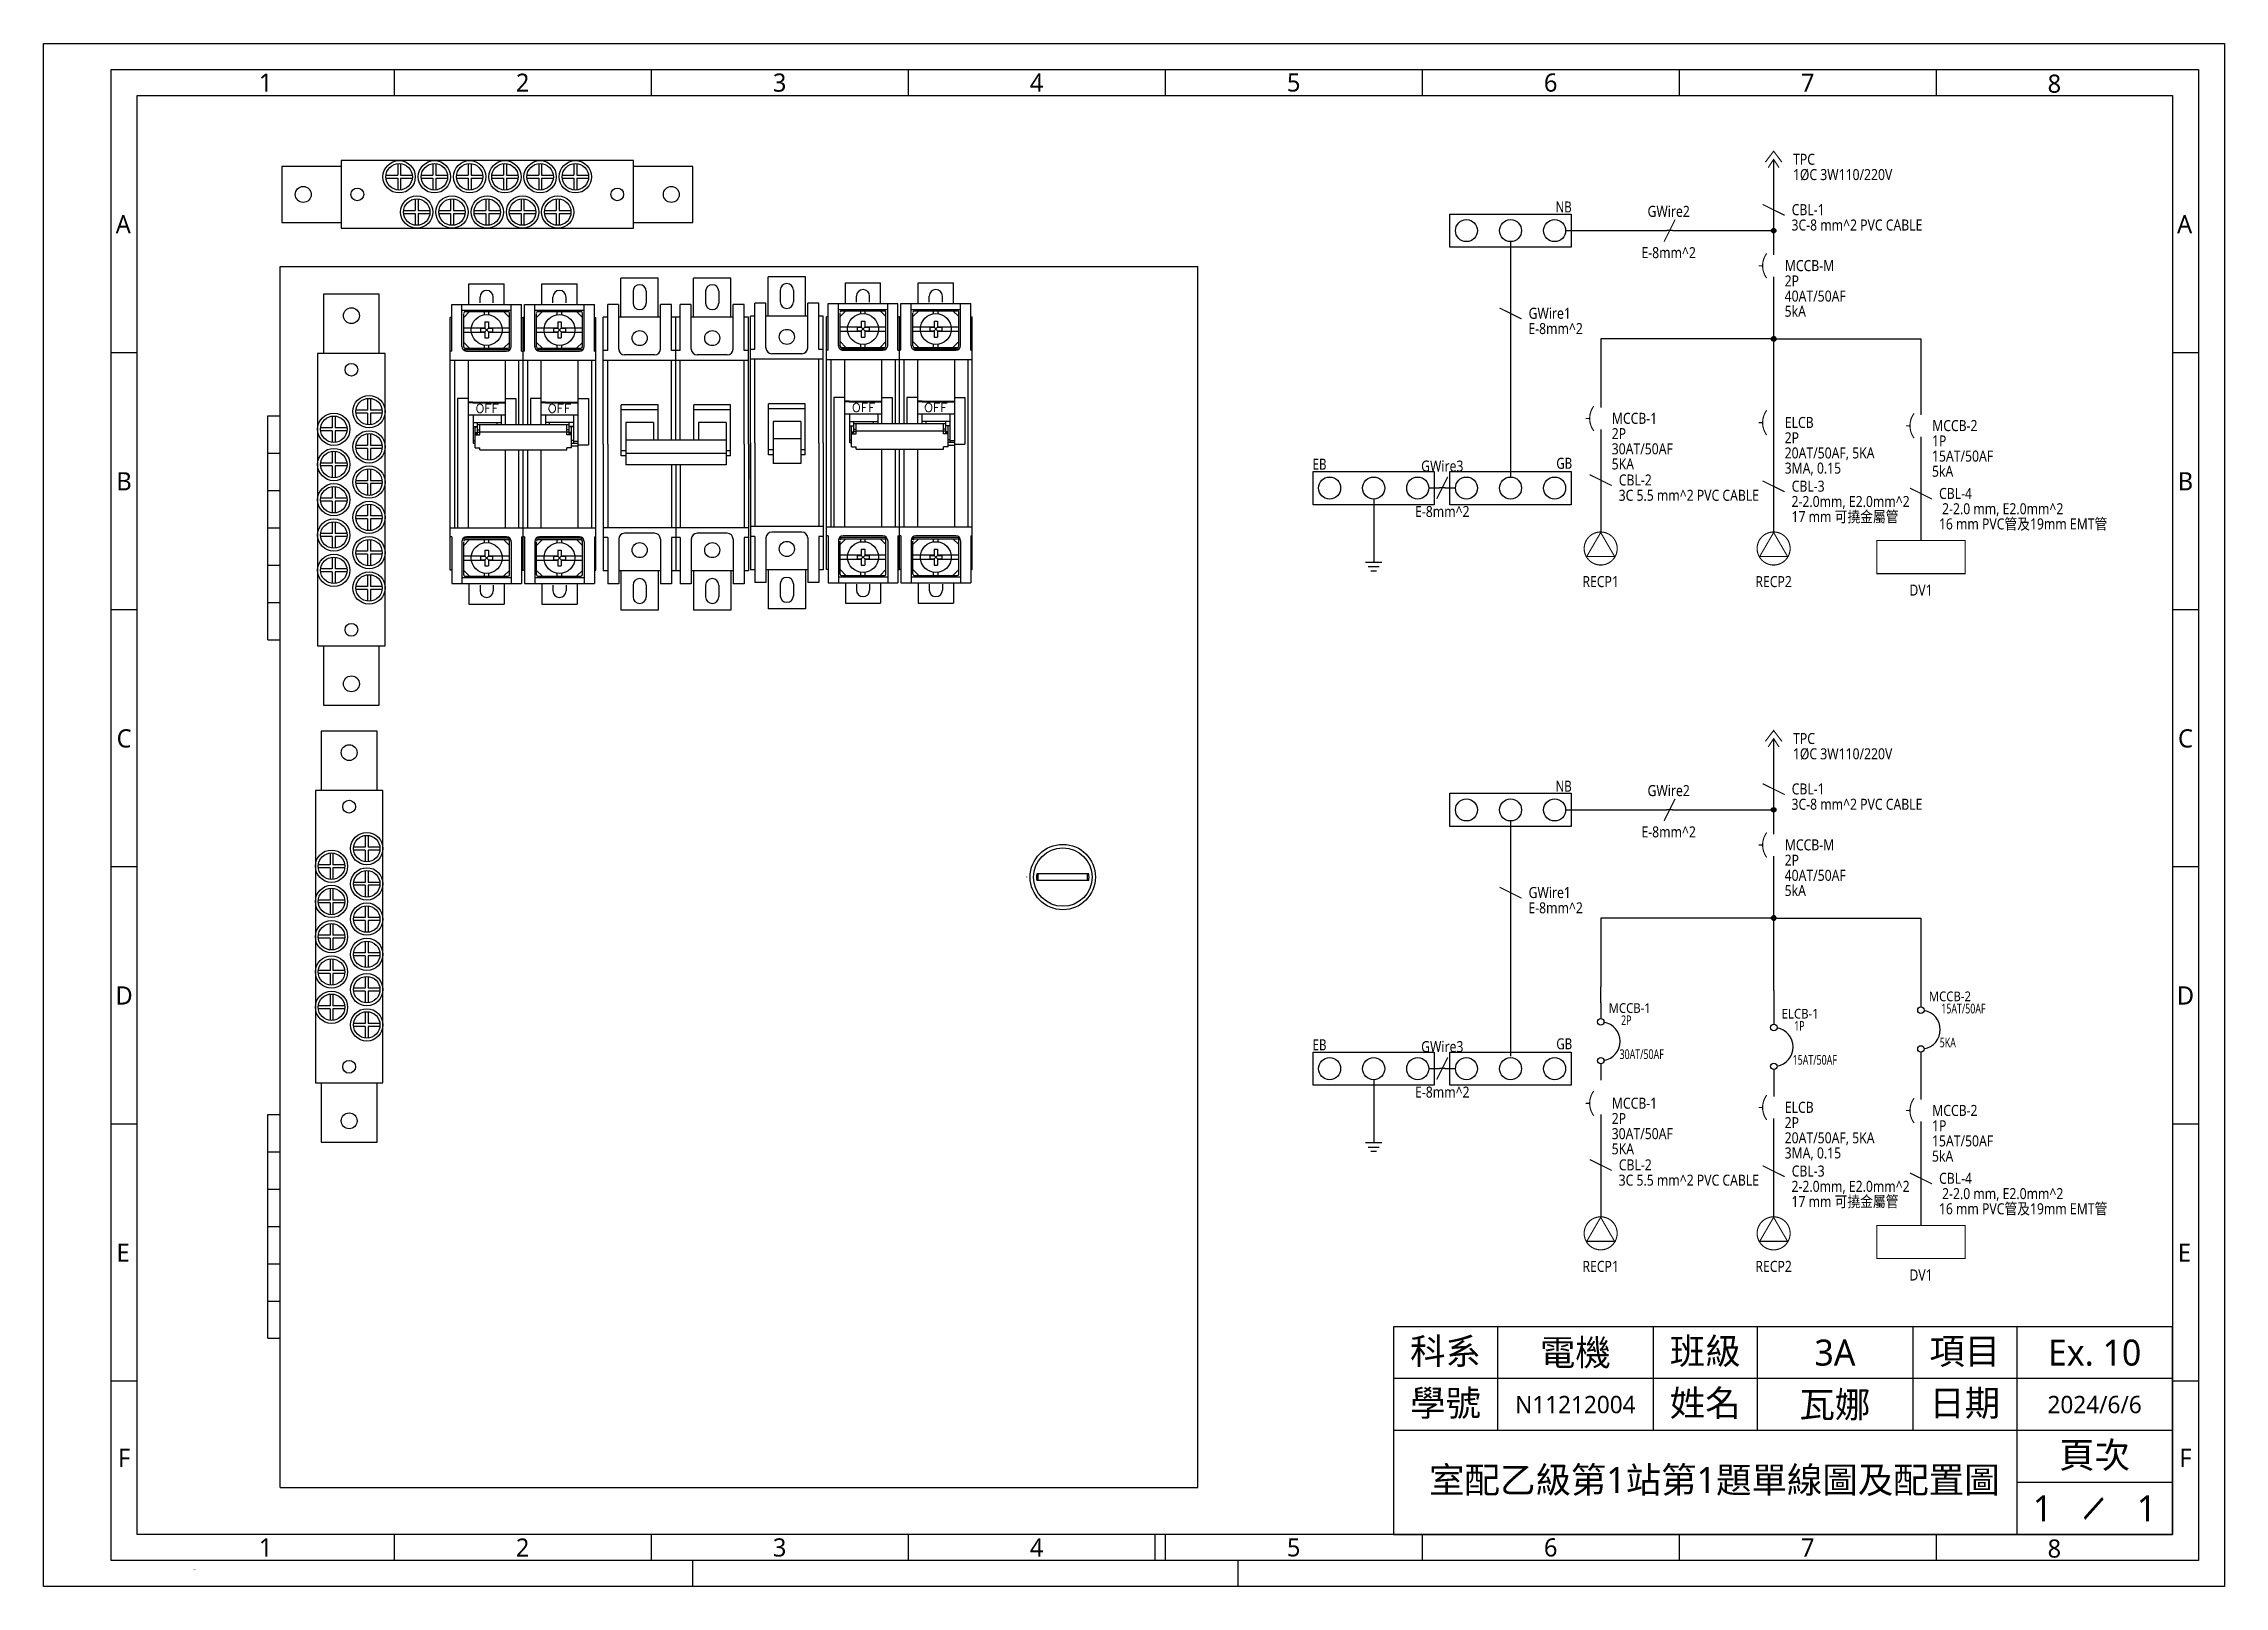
# Model space of a CAD drawing. Header units: millimetres. Extents: x -32 to 711, y -507 to 18.
import ezdxf
from ezdxf.enums import TextEntityAlignment as Align

# ---------------------------------------------------------------- set-up
doc = ezdxf.new("R2010")
doc.units = ezdxf.units.MM
doc.header["$LTSCALE"] = 6
doc.linetypes.add('HIDDEN2', pattern=[0.1875, 0.125, -0.0625])
for name, color, linetype in [('035', 5, 'Continuous'), ('2', 2, 'Continuous'), ('3', 3, 'Continuous'), ('4', 4, 'Continuous'), ('6', 6, 'Continuous'), ('DESC', 7, 'Continuous'), ('MISC', 7, 'Continuous'), ('PSYMS', 7, 'Continuous'), ('SYMS', 7, 'Continuous'), ('TAGS', 7, 'Continuous'), ('WIRENO', 72, 'Continuous'), ('WIRES', 7, 'Continuous')]:
    doc.layers.add(name, color=color, linetype=linetype)
doc.styles.add('ISO Proportional', font='Microsoft JhengHei.ttf')
doc.styles.add('LMP', font='complex', dxfattribs={"bigfont": 'lmp'})
doc.styles.get("Standard").update_dxf_attribs({"font": 'Microsoft JhengHei.ttf'})
doc.styles.add('WD', font='Microsoft JhengHei.ttf')
doc.styles.add('WD_IEC', font='isocp2.shx', dxfattribs={"width": 0.9, "height": 4})

# ---------------------------------------------------------------- blocks, each defined once
blk = doc.blocks.new('WD_WNV')
at = {"linetype": 'Continuous', "style": 'WD', "width": 0.8}
blk.add_attdef('WIRENO', text='', height=0.125, dxfattribs=at).set_placement((-0.05, 0), align=Align.MIDDLE_RIGHT)
at = {"style": 'WD', "flags": 1}
for tag, p in [('W01USER', (-0.06, 0.09)), ('W02USER', (-0.06, 0.09)), ('W04USER', (-0.06, 0.07)), ('W03USER', (-0.06, 0.08)), ('W05USER', (-0.06, 0.06)), ('W06USER', (-0.06, 0.05)), ('W07USER', (-0.06, 0.05)), ('W09USER', (-0.06, 0.03)), ('W08USER', (-0.06, 0.04)), ('W10USER', (-0.06, 0.02))]:
    blk.add_attdef(tag, text='', height=0.005, dxfattribs=at).set_placement(p, align=Align.CENTER)
blk = doc.blocks.new('電腦輔助設計實習作業圖框')
for p, q in [((277.17, -167.58), (171.11, -167.58)), ((171.11, -167.58), (171.11, -195.86)), ((185.25, -167.58), (185.25, -181.72)), ((206.46, -167.58), (206.46, -181.72)), ((220.61, -167.58), (220.61, -181.72)), ((241.82, -167.58), (241.82, -181.72)), ((255.96, -167.58), (255.96, -195.86)), ((277.17, -195.86), (277.17, -167.58)), ((277.17, -167.58), (277.17, -195.86)), ((277.17, -174.65), (171.11, -174.65)), ((277.17, -181.72), (171.11, -181.72)), ((277.17, -188.79), (255.96, -188.79)), ((171.11, -195.86), (277.17, -195.86))]:
    blk.add_line(p, q)
at = {"layer": '035'}
for p, q in [((35, 3.54), (35, 0)), ((70, 3.54), (70, 0)), ((105, 3.54), (105, 0)), ((140, 3.54), (140, 0)), ((175, 3.54), (175, 0)), ((210, 3.54), (210, 0)), ((245, 3.54), (245, 0)), ((0, -35), (-3.54, -35)), ((280.71, -35), (277.17, -35)), ((0, -70), (-3.54, -70)), ((280.71, -70), (277.17, -70)), ((0, -105), (-3.54, -105)), ((280.71, -105), (277.17, -105)), ((0, -140), (-3.54, -140)), ((280.71, -140), (277.17, -140)), ((0, -175), (-3.54, -175)), ((280.71, -175), (277.17, -175)), ((35, -195.86), (35, -199.39)), ((70, -195.86), (70, -199.39)), ((105, -195.86), (105, -199.39)), ((138.59, -195.86), (138.59, -199.39)), ((140, -195.86), (140, -199.39)), ((175, -195.86), (175, -199.39)), ((210, -195.86), (210, -199.39)), ((245, -195.86), (245, -199.39)), ((75.66, -202.93), (75.66, -199.39)), ((149.9, -199.39), (149.9, -202.93))]:
    blk.add_line(p, q, dxfattribs=at)
for points in [[(-12.73, 7.07), (284.24, 7.07), (284.24, -202.93), (-12.73, -202.93)], [(-3.54, 3.54), (280.71, 3.54), (280.71, -199.39), (-3.54, -199.39)], [(0, 0), (277.17, 0), (277.17, -195.86), (0, -195.86)]]:
    blk.add_lwpolyline(points, close=True, dxfattribs=at)
at = {"layer": 'WIRENO'}
ref = blk.add_blockref('WD_WNV', (8.1, -200.69), dxfattribs=at)
ref.add_attrib('WIRENO', '309B', dxfattribs={"linetype": 'Continuous', "height": 0.125, "style": 'WD', "width": 0.8}).set_placement((8.05, -200.69), align=Align.MIDDLE_RIGHT)
at = {"insert": (178.18, -171.11), "char_height": 3.535, "attachment_point": 5, "style": 'ISO Proportional'}
blk.add_mtext_dynamic_manual_height_columns('科系', width=14.1414, gutter_width=8.84, heights=[0], dxfattribs=at)
at = {"char_height": 3.535, "attachment_point": 5}
for s, width, insert in [('班級', 14.1414, (213.54, -171.11)), ('項目', 14.1414, (248.89, -171.11)), ('學號', 14.1414, (178.18, -178.18)), ('姓名', 14.1414, (213.54, -178.18)), ('日期', 14.1414, (248.89, -178.18)), ('頁次', 21.2121, (266.57, -185.25))]:
    blk.add_mtext_dynamic_manual_height_columns(s, width=width, gutter_width=8.84, heights=[0], dxfattribs=dict(at, insert=insert))
at = {"insert": (266.44, -192.32), "char_height": 3.535, "attachment_point": 5, "rotation": 119.0276}
blk.add_mtext_dynamic_manual_height_columns('\\\\', width=21.2121, gutter_width=17.68, heights=[0], dxfattribs=at)
for tag, height, p in [('@科系', 3.54, (195.86, -171.11)), ('@班級', 3.54, (231.21, -171.11)), ('@項目', 3.54, (266.57, -171.11)), ('@學號', 2.36, (195.86, -178.18)), ('@姓名', 3.54, (231.21, -178.18)), ('@日期', 2.36, (266.57, -178.18)), ('@作業', 3.54, (214.79, -188.44)), ('@頁次', 3.54, (259.49, -192.32)), ('@總頁次', 3.54, (273.64, -192.32))]:
    blk.add_attdef(tag, text='', height=height).set_placement(p, align=Align.MIDDLE_CENTER)
at = {"flags": 9}
blk.add_attdef('WD_TB', (-12.73, -202.93), '', height=3.54, dxfattribs=at)
at = {"layer": '035', "style": 'ISO Proportional'}
for s, p in [('1', (17.5, 1.77)), ('2', (52.5, 1.77)), ('3', (87.5, 1.77)), ('4', (122.5, 1.77)), ('5', (157.5, 1.77)), ('6', (192.5, 1.77)), ('7', (227.5, 1.77)), ('8', (261.09, 1.62)), ('A', (-1.88, -17.5)), ('A', (278.83, -17.5)), ('B', (-1.77, -52.5)), ('B', (278.94, -52.5)), ('C', (-1.77, -87.5)), ('C', (278.94, -87.5)), ('D', (-1.77, -122.5)), ('D', (278.94, -122.5)), ('E', (-1.91, -157.5)), ('E', (278.8, -157.5)), ('F', (-1.77, -185.43)), ('F', (278.94, -185.43)), ('1', (17.5, -197.63)), ('2', (52.5, -197.63)), ('3', (87.5, -197.63)), ('4', (122.5, -197.63)), ('5', (157.5, -197.63)), ('6', (192.5, -197.63)), ('7', (227.5, -197.63)), ('8', (261.09, -197.78))]:
    blk.add_text(s, height=2.47, dxfattribs=at).set_placement(p, align=Align.MIDDLE)
blk = doc.blocks.new('WDDOT')
for radius in [0.03, 0.0187, 0.00929]:
    blk.add_circle((0, 0), radius)
blk = doc.blocks.new('VC01PJ_1-')
blk.add_line((0, -0.031), (0, -0.094))
for points in [[(-0.094, -0.062, 0.0125, 0.0125, 0), (0, 0.062, 0.0125, 0.0125, 0), (0.094, -0.062, 0, 0, 0)], [(0.062, -0.125, 0.0125, 0.0125, 0), (0, -0.031, 0.0125, 0.0125, 0), (-0.062, -0.125, 0, 0, 0)]]:
    blk.add_lwpolyline(points, format="xyseb")
at = {"style": 'WD', "width": 0.85}
for tag, p in [('INST', (0.219, 0.25)), ('TAG1', (0.221, -0.092)), ('LOC', (0.219, 0.078)), ('DESC1', (0.219, -0.266)), ('DESC2', (0.219, -0.438)), ('DESC3', (0.219, -0.609))]:
    blk.add_attdef(tag, p, '', height=0.125, dxfattribs=at)
at = {"linetype": 'Continuous', "style": 'WD', "width": 0.85, "flags": 8}
blk.add_attdef('TERM01', text='', height=0.125, dxfattribs=at).set_placement((-0.055, 0.113), align=Align.RIGHT)
at = {"style": 'WD'}
for tag, p, height, flags in [('FAMILY', (-0.132, 0.064), 0.01, 9), ('X2TERM02', (0, 0.062), 0.0125, 1), ('X2TERMDESC02', (0.026, 0.042), 0.01, 1), ('X8TERM01', (0, -0.094), 0.0125, 1), ('X8TERMDESC01', (0.013, -0.115), 0.01, 1)]:
    blk.add_attdef(tag, p, '', height=height, dxfattribs=dict(at, flags=flags))
at = {"linetype": 'Continuous', "style": 'WD', "flags": 9}
for tag, p in [('MFG', (-0.109, 0)), ('CAT', (-0.107, 0.019)), ('ASSYCODE', (-0.109, -0.014))]:
    blk.add_attdef(tag, text='', height=0.01, dxfattribs=at).set_placement(p, align=Align.CENTER)
at = {"linetype": 'Continuous', "style": 'WD', "width": 0.85, "flags": 8}
blk.add_attdef('TERM02', text='', height=0.125, dxfattribs=at).set_placement((-0.041, -0.151), align=Align.TOP_RIGHT)
at = {"color": 7, "style": 'WD', "flags": 1}
blk.add_attdef('WDTYPE', (-0.237, -0.081), '', height=0.01, dxfattribs=at)
at = {"style": 'WD', "flags": 9}
blk.add_attdef('WDBLKNAM', text='', height=0.01, dxfattribs=at).set_placement((-0.16, -0.106), align=Align.RIGHT)
at = {"style": 'WD'}
for tag, p in [('X4LINK', (-0.125, -0.062)), ('X1LINK', (0.125, -0.062))]:
    blk.add_attdef(tag, p, '', height=0.01, dxfattribs=at)
blk = doc.blocks.new('VCB11_1-')
at = {"linetype": 'HIDDEN2', "const_width": 0.0125}
blk.add_lwpolyline([(-0.171, 0), (-0.125, 0)], dxfattribs=at)
at = {"const_width": 0.0125}
blk.add_lwpolyline([(-0.078, 0.141, 0.333333), (-0.078, -0.141)], format="xyb", dxfattribs=at)
at = {"linetype": 'Continuous', "style": 'WD', "width": 0.85, "flags": 8}
blk.add_attdef('TERM01', text='', height=0.125, dxfattribs=at).set_placement((-0.055, 0.222), align=Align.RIGHT)
at = {"style": 'WD', "width": 0.85}
for tag, p in [('INST', (0.125, 0.281)), ('TAG1', (0.127, -0.061)), ('LOC', (0.125, 0.109)), ('DESC1', (0.125, -0.234)), ('DESC2', (0.125, -0.406)), ('DESC3', (0.125, -0.578))]:
    blk.add_attdef(tag, p, '', height=0.125, dxfattribs=at)
for tag, p in [('RATING1', (-0.281, -0.062)), ('RATING2', (-0.281, -0.234))]:
    blk.add_attdef(tag, text='', height=0.125, dxfattribs=at).set_placement(p, align=Align.RIGHT)
at = {"color": 7, "style": 'WD'}
for tag, p in [('X4LINK', (-0.25, 0)), ('X1LINK', (0, 0))]:
    blk.add_attdef(tag, p, '', height=0.01, dxfattribs=at)
at = {"color": 7, "style": 'WD', "flags": 1}
for tag, p in [('X2TERM01', (0, 0.125)), ('X8TERM02', (0, -0.125))]:
    blk.add_attdef(tag, p, '', height=0.0125, dxfattribs=at)
at = {"style": 'WD_IEC'}
for tag, p in [('X2_TINY_DOT_DONT_REMOVE', (0, 0.125)), ('X8_TINY_DOT_DONT_REMOVE', (0, -0.125))]:
    blk.add_attdef(tag, p, '', height=0.0001, rotation=90, dxfattribs=at)
at = {"style": 'WD', "flags": 9}
for tag, p in [('WDBLKNAM', (-0.129, -0.169)), ('CONTACT', (-0.129, -0.129)), ('FAMILY', (-0.142, -0.036)), ('WDTYPE', (-0.129, -0.153))]:
    blk.add_attdef(tag, text='', height=0.01, dxfattribs=at).set_placement(p, align=Align.RIGHT)
at = {"linetype": 'Continuous', "style": 'WD', "flags": 9}
blk.add_attdef('ASSYCODE', text='', height=0.01, dxfattribs=at).set_placement((-0.153, -0.106), align=Align.CENTER)
for tag, p in [('MFG', (-0.142, -0.088)), ('CAT', (-0.142, -0.073))]:
    blk.add_attdef(tag, text='', height=0.01, dxfattribs=at).set_placement(p, align=Align.RIGHT)
at = {"linetype": 'Continuous', "style": 'WD', "width": 0.85, "flags": 8}
blk.add_attdef('TERM02', text='', height=0.125, dxfattribs=at).set_placement((-0.056, -0.26), align=Align.TOP_RIGHT)
blk = doc.blocks.new('VW01_1-')
blk.add_line((0, 0.031), (0, -0.031))
at = {"const_width": 0.0125}
blk.add_lwpolyline([(-0.125, 0.062), (0.125, -0.062)], dxfattribs=at)
at = {"linetype": 'Continuous', "style": 'WD', "width": 0.85, "flags": 8}
blk.add_attdef('TERM01', text='', height=0.125, dxfattribs=at).set_placement((-0.062, 0.125), align=Align.RIGHT)
at = {"style": 'WD', "width": 0.85}
for tag, p in [('INST', (0.203, 0.281)), ('TAG1', (0.205, -0.061)), ('LOC', (0.203, 0.109)), ('DESC1', (0.203, -0.234)), ('DESC2', (0.203, -0.406)), ('DESC3', (0.203, -0.578))]:
    blk.add_attdef(tag, p, '', height=0.125, dxfattribs=at)
at = {"style": 'WD', "flags": 9}
blk.add_attdef('FAMILY', text='', height=0.01, rotation=90, dxfattribs=at).set_placement((-0.118, 0.023), align=Align.CENTER)
at = {"style": 'WD'}
for tag, p in [('X4LINK', (-0.125, 0)), ('X1LINK', (0.125, 0))]:
    blk.add_attdef(tag, p, '', height=0.01, dxfattribs=at)
at = {"style": 'WD', "flags": 1}
for tag, p in [('X2TERM01', (0, 0.031)), ('X8TERM01', (0, -0.031))]:
    blk.add_attdef(tag, p, '', height=0.0125, dxfattribs=at)
at = {"linetype": 'Continuous', "style": 'WD', "width": 0.85, "flags": 8}
blk.add_attdef('TERM02', text='', height=0.125, dxfattribs=at).set_placement((-0.047, -0.125), align=Align.TOP_RIGHT)
at = {"style": 'WD', "flags": 9}
for tag, p in [('WDBLKNAM', (-0.191, -0.153)), ('FAMILY', (-0.205, -0.021)), ('WDTYPE', (-0.191, -0.138))]:
    blk.add_attdef(tag, text='', height=0.01, dxfattribs=at).set_placement(p, align=Align.RIGHT)
at = {"linetype": 'Continuous', "style": 'WD', "flags": 9}
blk.add_attdef('ASSYCODE', text='', height=0.01, dxfattribs=at).set_placement((-0.216, -0.091), align=Align.CENTER)
for tag, p in [('MFG', (-0.205, -0.073)), ('CAT', (-0.205, -0.058))]:
    blk.add_attdef(tag, text='', height=0.01, dxfattribs=at).set_placement(p, align=Align.RIGHT)
blk = doc.blocks.new('VC01WR_1-')
at = {"const_width": 0.0125}
blk.add_lwpolyline([(0, 0, 1), (0, -0.375, 1)], format="xyb", close=True, dxfattribs=at)
at = {"const_width": 0.0121}
blk.add_lwpolyline([(0, -0.006), (-0.158, -0.278), (0.158, -0.278)], close=True, dxfattribs=at)
at = {"style": 'WD', "width": 0.85}
for tag, p in [('INST', (0.168, 0.215)), ('LOC', (0.168, 0.045))]:
    blk.add_attdef(tag, p, '', height=0.125, dxfattribs=at)
at = {"linetype": 'Continuous', "style": 'WD', "width": 0.85, "flags": 8}
blk.add_attdef('TERM01', text='', height=0.125, dxfattribs=at).set_placement((-0.064, 0.048), align=Align.RIGHT)
at = {"style": 'WD', "flags": 9}
blk.add_attdef('WDBLKNAM', text='', height=0.01, dxfattribs=at).set_placement((-0.056, 0.012), align=Align.RIGHT)
at = {"style": 'WD', "flags": 1}
for tag, p in [('X2TERM01', (0, 0)), ('X0TERM04', (0.133, -0.32))]:
    blk.add_attdef(tag, p, '', height=0.0125, dxfattribs=at)
at = {"linetype": 'Continuous', "style": 'WD', "flags": 9}
for tag, p in [('ASSYCODE', (0, -0.062)), ('WDTYPE', (0.004, -0.101))]:
    blk.add_attdef(tag, text='', height=0.01, dxfattribs=at).set_placement(p, align=Align.CENTER)
at = {"style": 'WD', "flags": 9}
blk.add_attdef('FAMILY', text='', height=0.01, dxfattribs=at).set_placement((-0.005, -0.018), align=Align.CENTER)
at = {"linetype": 'Continuous', "style": 'WD', "flags": 1}
for tag, p in [('MFG', (0, -0.047)), ('CAT', (0, -0.028))]:
    blk.add_attdef(tag, text='', height=0.01, dxfattribs=at).set_placement(p, align=Align.MIDDLE)
at = {"linetype": 'Continuous', "style": 'WD', "width": 0.85, "flags": 8}
blk.add_attdef('TERM04', (0.292, -0.374), '', height=0.125, dxfattribs=at)
at = {"style": 'WD', "width": 0.85}
for tag, p in [('DESC1', (0, -0.796)), ('TAG1', (0, -0.625)), ('DESC2', (0, -0.969)), ('RATING1', (0, -1.294)), ('DESC3', (0, -1.131)), ('RATING2', (0, -1.456)), ('WDTAGALT', (0, -1.619))]:
    blk.add_attdef(tag, text='', height=0.125, dxfattribs=at).set_placement(p, align=Align.CENTER)
blk = doc.blocks.new('VDV1_1-')
at = {"const_width": 0.0125}
blk.add_lwpolyline([(-0.5, 0), (0.5, 0), (0.5, -0.375), (-0.5, -0.375)], close=True, dxfattribs=at)
at = {"style": 'WD', "width": 0.85}
for tag, p in [('INST', (0.193, 0.201)), ('LOC', (0.193, 0.031))]:
    blk.add_attdef(tag, p, '', height=0.125, dxfattribs=at)
at = {"linetype": 'Continuous', "style": 'WD', "width": 0.85, "flags": 8}
blk.add_attdef('TERM01', text='', height=0.125, dxfattribs=at).set_placement((-0.064, 0.048), align=Align.RIGHT)
at = {"style": 'WD', "flags": 9}
blk.add_attdef('WDBLKNAM', text='', height=0.01, dxfattribs=at).set_placement((-0.056, 0.012), align=Align.RIGHT)
at = {"style": 'WD', "flags": 1}
for tag, p in [('X2TERM01', (0, 0)), ('X1TERM04', (0.5, -0.25))]:
    blk.add_attdef(tag, p, '', height=0.0125, dxfattribs=at)
at = {"style": 'WD'}
for tag, height, width, p in [('RATING1', 0.1, 0.8, (0, -0.188)), ('DESC1', 0.125, 0.85, (0, -0.796)), ('TAG1', 0.125, 0.85, (0, -0.625)), ('DESC2', 0.125, 0.85, (0, -0.969)), ('RATING3', 0.125, 0.85, (0, -1.294)), ('DESC3', 0.125, 0.85, (0, -1.131)), ('RATING4', 0.125, 0.85, (0, -1.456)), ('WDTAGALT', 0.125, 0.85, (0, -1.619))]:
    blk.add_attdef(tag, text='', height=height, dxfattribs=dict(at, width=width)).set_placement(p, align=Align.CENTER)
at = {"style": 'WD', "width": 0.8}
blk.add_attdef('RATING2', text='', height=0.1, dxfattribs=at).set_placement((0, -0.219), align=Align.TOP_CENTER)
at = {"linetype": 'Continuous', "style": 'WD', "flags": 9}
for tag, p in [('ASSYCODE', (0, -0.062)), ('WDTYPE', (0.004, -0.101))]:
    blk.add_attdef(tag, text='', height=0.01, dxfattribs=at).set_placement(p, align=Align.CENTER)
at = {"style": 'WD', "flags": 9}
blk.add_attdef('FAMILY', text='', height=0.01, dxfattribs=at).set_placement((-0.005, -0.018), align=Align.CENTER)
at = {"linetype": 'Continuous', "style": 'WD', "flags": 1}
for tag, p in [('MFG', (0, -0.047)), ('CAT', (0, -0.028))]:
    blk.add_attdef(tag, text='', height=0.01, dxfattribs=at).set_placement(p, align=Align.MIDDLE)
at = {"linetype": 'Continuous', "style": 'WD', "width": 0.85, "flags": 8}
blk.add_attdef('TERM04', (0.542, -0.436), '', height=0.125, dxfattribs=at)
blk = doc.blocks.new('VDB1350')
for p, q in [((-0.188, 0.188), (1.188, 0.188)), ((-0.188, -0.188), (-0.188, 0.188)), ((1.188, 0.188), (1.188, -0.188)), ((1.188, -0.188), (-0.188, -0.188))]:
    blk.add_line(p, q)
at = {"layer": 'SYMS'}
for centre in [(0, 0), (0.5, 0), (1, 0)]:
    blk.add_circle(centre, 0.125, dxfattribs=at)
at = {"style": 'WD'}
for tag, p, width in [('INST', (1.381, 0.263), 0.7), ('TAG1', (1.375, -0.062), 0.8), ('LOC', (1.381, 0.094), 0.7), ('DESC1', (1.376, -0.237), 0.9), ('DESC2', (1.376, -0.393), 0.9), ('DESC3', (1.376, -0.549), 0.9)]:
    blk.add_attdef(tag, p, '', height=0.125, dxfattribs=dict(at, width=width))
at = {"linetype": 'Continuous', "style": 'WD', "width": 0.8, "flags": 8}
for tag, p in [('TERM01', (0, 0)), ('TERM02', (0.5, 0)), ('TERM03', (1, 0))]:
    blk.add_attdef(tag, text='', height=0.125, dxfattribs=at).set_placement(p, align=Align.MIDDLE_CENTER)
at = {"style": 'WD', "flags": 1}
for tag, p in [('X4TERM01', (-0.125, 0)), ('X2TERM01', (0, 0.125)), ('X2TERM02', (0.5, 0.125)), ('X2TERM03', (1, 0.125)), ('X1TERM03', (1.125, 0)), ('X8TERM01', (0, -0.125)), ('X8TERM02', (0.5, -0.125)), ('X8TERM03', (1, -0.125))]:
    blk.add_attdef(tag, p, '', height=0.0125, dxfattribs=at)
at = {"linetype": 'Continuous', "style": 'WD', "flags": 9}
blk.add_attdef('ASSYCODE', text='', height=0.01, dxfattribs=at).set_placement((1.375, -0.14), align=Align.CENTER)
at = {"style": 'WD', "flags": 9}
blk.add_attdef('FAMILY', text='', height=0.01, dxfattribs=at).set_placement((1.37, -0.095), align=Align.CENTER)
at = {"linetype": 'Continuous', "style": 'WD', "flags": 1}
for tag, p in [('MFG', (1.375, -0.124)), ('CAT', (1.375, -0.106))]:
    blk.add_attdef(tag, text='', height=0.01, dxfattribs=at).set_placement(p, align=Align.MIDDLE)
blk = doc.blocks.new('VGND2')
for p, q in [((0.09375, 0), (-0.09375, 0)), ((-0.0625, -0.046875), (0.0625, -0.046875)), ((-0.03125, -0.09375), (0.03125, -0.09375))]:
    blk.add_line(p, q)
at = {"style": 'WD', "flags": 1}
blk.add_attdef('X2TERM01', (0, 0), '', height=0.01, dxfattribs=at)
blk = doc.blocks.new('HW01_1-')
blk.add_line((0.031, 0), (-0.031, 0))
at = {"const_width": 0.0125}
blk.add_lwpolyline([(0.062, 0.125), (-0.063, -0.125)], dxfattribs=at)
at = {"style": 'WD', "width": 0.85}
for tag, p in [('INST', (-0.012, 0.498)), ('TAG1', (-0.01, 0.156)), ('LOC', (-0.012, 0.326)), ('DESC1', (-0.01, -0.312)), ('DESC2', (-0.01, -0.484)), ('DESC3', (-0.01, -0.656))]:
    blk.add_attdef(tag, text='', height=0.125, dxfattribs=at).set_placement(p, align=Align.CENTER)
at = {"style": 'WD', "flags": 9}
blk.add_attdef('WDTYPE', text='', height=0.01, dxfattribs=at).set_placement((-0.221, 0.075), align=Align.RIGHT)
at = {"color": 7, "style": 'WD', "flags": 1}
for tag, p in [('X4TERM01', (-0.031, 0)), ('X1TERM02', (0.031, 0))]:
    blk.add_attdef(tag, p, '', height=0.0125, dxfattribs=at)
at = {"style": 'WD'}
for tag, p in [('X2LINK', (0, 0.094)), ('X8LINK', (0, -0.094))]:
    blk.add_attdef(tag, p, '', height=0.01, dxfattribs=at)
at = {"linetype": 'Continuous', "style": 'WD', "flags": 9}
for tag, p in [('ASSYCODE', (0.219, 0.062)), ('MFG', (0.228, 0.089)), ('CAT', (0.23, 0.108))]:
    blk.add_attdef(tag, text='', height=0.01, dxfattribs=at).set_placement(p, align=Align.CENTER)
at = {"style": 'WD', "flags": 9}
blk.add_attdef('FAMILY', (0.206, 0.131), '', height=0.01, dxfattribs=at)
at = {"linetype": 'Continuous', "style": 'WD', "flags": 8}
blk.add_attdef('TERM01', text='', height=0.125, dxfattribs=at).set_placement((-0.167, -0.031), align=Align.TOP_RIGHT)
blk.add_attdef('TERM02', text='', height=0.125, dxfattribs=at).set_placement((0.146, -0.031), align=Align.TOP_LEFT)
blk = doc.blocks.new('VCB1_002')
for p, q in [((0, 0), (0, -5)), ((0, -19), (0, -24))]:
    blk.add_line(p, q)
for centre in [(0, -6), (0, -18)]:
    blk.add_circle(centre, 1)
blk.add_arc((0, -12), 6, 279.56038, 80.43962)
at = {"style": 'WD'}
for tag, height, width, p in [('TERM01', 0.125, 0.8, (-0.04, -0.13)), ('RATING1', 3, 0.7, (19.62, -11.65))]:
    blk.add_attdef(tag, text='', height=height, dxfattribs=dict(at, width=width)).set_placement(p, align=Align.RIGHT)
at = {"style": 'WD', "flags": 9}
for tag, p in [('MFG', (-7.45, -3.57)), ('CAT', (-6.38, -8.09))]:
    blk.add_attdef(tag, text='', height=3, dxfattribs=at).set_placement(p, align=Align.RIGHT)
at = {"style": 'WD', "flags": 1}
for tag, p in [('X2TERM01', (0, -0.14)), ('X8TERM02', (0, -24))]:
    blk.add_attdef(tag, p, '', height=0.005, dxfattribs=at)
at = {"style": 'WD'}
for tag, p, width in [('TAG1', (2.43, -3.22), 0.9), ('DESC1', (6.3, -6.99), 0.7), ('DESC2', (5.82, -17.49), 0.7)]:
    blk.add_attdef(tag, p, '', height=3, dxfattribs=dict(at, width=width))
at = {"style": 'WD', "width": 0.8}
blk.add_attdef('TERM02', text='', height=0.125, dxfattribs=at).set_placement((-0.04, -24.02), align=Align.TOP_RIGHT)
blk = doc.blocks.new('85930')
at = {"linetype": 'Continuous'}
for p, q in [((-0.12, 16.18), (12.18, 16.18)), ((-0.12, -0.18), (-0.12, 16.18)), ((12.18, -0.18), (12.18, 16.18)), ((-0.285, 14.18), (-0.12, 14.18)), ((-0.285, 11.18), (-0.285, 14.18)), ((-0.285, 13.68), (-0.12, 13.68)), ((-0.285, 13.18), (-0.12, 13.18)), ((-0.285, 12.68), (-0.12, 12.68)), ((-0.285, 12.18), (-0.12, 12.18)), ((-0.285, 11.68), (-0.12, 11.68)), ((-0.285, 11.18), (-0.12, 11.18)), ((10.72, 8.045), (10.02, 8.045)), ((10.72, 7.955), (10.02, 7.955)), ((-0.285, 4.82), (-0.12, 4.82)), ((-0.285, 1.82), (-0.285, 4.82)), ((-0.285, 4.32), (-0.12, 4.32)), ((-0.285, 3.82), (-0.12, 3.82)), ((-0.285, 3.32), (-0.12, 3.32)), ((-0.285, 2.82), (-0.12, 2.82)), ((-0.285, 2.32), (-0.12, 2.32)), ((-0.285, 1.82), (-0.12, 1.82)), ((-0.12, -0.18), (12.18, -0.18))]:
    blk.add_line(p, q, dxfattribs=at)
for radius in [0.438, 0.392]:
    blk.add_circle((10.37, 8), radius, dxfattribs=at)
for centre, radius, start, end in [((9.716, 8), 0.171, 0, 0.6129), ((10.37, 8), 0.352, 172.6757, 187.3368), ((10.37, 8), 0.333, 172.2467, 187.7666), ((10.37, 8), 0.333, 352.2334, 7.7533), ((10.37, 8), 0.352, 352.6632, 7.3243)]:
    blk.add_arc(centre, radius, start, end, dxfattribs=at)
blk = doc.blocks.new('BHH2P01')
for p, q in [((-79.1, 48.6), (-95, 48.6)), ((-95, 24.8), (-95, 48.6)), ((-80.7, 45.1), (-95, 45.1)), ((-4.5, 49.1), (-90.5, 49.1)), ((-90.5, 48.6), (-90.5, 49.1)), ((-79.6, 28.74), (-79.6, 44.66)), ((-79.1, 48.6), (-79.1, 49.1)), ((-76, 24.3), (-76, 49.1)), ((-76, 47.6), (-19, 47.6)), ((-63.02, 46.6), (-47.18, 46.6)), ((-63.02, 43), (-63.02, 46.6)), ((-47.18, 43), (-47.18, 46.6)), ((-19, 24.3), (-19, 49.1)), ((-15.9, 48.6), (-15.9, 49.1)), ((-15.9, 48.6), (0, 48.6)), ((-14.2, 45.1), (0, 45.1)), ((-4.5, 48.6), (-4.5, 49.1)), ((0, 24.8), (0, 48.6)), ((-79.1, 29.9), (-79.1, 43.5)), ((-76, 43), (-19, 43)), ((-61.72, 32), (-61.72, 43)), ((-61.52, 32), (-61.52, 43)), ((-47.82, 40.85), (-47.82, 43)), ((-46.83, 40.85), (-46.83, 43)), ((-15.9, 43.5), (-15.9, 29.9)), ((-15.4, 43.9), (-15.4, 29.5)), ((-76, 30.4), (-54.14, 30.4)), ((-63.02, 30.4), (-63.02, 26.8)), ((-61.72, 32), (-61.72, 30.4)), ((-61.52, 32), (-61.52, 30.4)), ((-45.46, 30.4), (-19, 30.4)), ((-80.7, 28.3), (-95, 28.3)), ((-79.1, 24.8), (-95, 24.8)), ((-79.1, 23.8), (-95, 23.8)), ((-95, 0), (-95, 23.8)), ((-90.5, 24.8), (-90.5, 24.3)), ((-54.14, 24.3), (-90.5, 24.3)), ((-90.5, 23.8), (-90.5, 24.3)), ((-79.1, 24.8), (-79.1, 24.3)), ((-79.1, 23.8), (-79.1, 24.3)), ((-76, 25.8), (-54.14, 25.8)), ((-76, -0.5), (-76, 24.3)), ((-76, 22.8), (-54.14, 22.8)), ((-63.02, 26.8), (-54.14, 26.8)), ((-45.46, 25.8), (-19, 25.8)), ((-4.5, 24.3), (-45.46, 24.3)), ((-45.46, 22.8), (-19, 22.8)), ((-19, -0.5), (-19, 24.3)), ((-15.9, 24.8), (0, 24.8)), ((-15.9, 24.8), (-15.9, 24.3)), ((-15.9, 23.8), (-15.9, 24.3)), ((-15.9, 23.8), (0, 23.8)), ((-14.3, 28.3), (0, 28.3)), ((-4.5, 24.8), (-4.5, 24.3)), ((-4.5, 23.8), (-4.5, 24.3)), ((0, 0), (0, 23.8)), ((-80.7, 20.3), (-95, 20.3)), ((-79.6, 3.94), (-79.6, 19.86)), ((-79.1, 5.1), (-79.1, 18.7)), ((-76, 18.2), (-54.14, 18.2)), ((-63.02, 21.8), (-54.14, 21.8)), ((-63.02, 18.2), (-63.02, 21.8)), ((-61.72, 7.2), (-61.72, 18.2)), ((-61.52, 7.2), (-61.52, 18.2)), ((-45.46, 18.2), (-19, 18.2)), ((-15.9, 18.7), (-15.9, 5.1)), ((-15.4, 19.1), (-15.4, 4.7)), ((-14.2, 20.3), (0, 20.3)), ((-80.7, 3.5), (-95, 3.5)), ((-79.1, 0), (-95, 0)), ((-90.5, 0), (-90.5, -0.5)), ((-79.1, 0), (-79.1, -0.5)), ((-76, 5.6), (-19, 5.6)), ((-76, 1), (-19, 1)), ((-63.02, 5.6), (-63.02, 2)), ((-63.02, 2), (-19, 2)), ((-61.72, 7.2), (-61.72, 5.6)), ((-61.52, 7.2), (-61.52, 5.6)), ((-15.9, 0), (0, 0)), ((-15.9, 0), (-15.9, -0.5)), ((-14.3, 3.5), (0, 3.5)), ((-4.5, 0), (-4.5, -0.5)), ((-4.5, -0.5), (-90.5, -0.5))]:
    blk.add_line(p, q)
for centre, radius, start, end in [((-80.7, 43.5), 1.6, 360, 90), ((-14.3, 43.5), 1.6, 90, 180), ((-14.2, 43.9), 1.2, 90, 180), ((-80.7, 29.9), 1.6, 270, 0), ((-14.3, 29.9), 1.6, 180, 270), ((-14.2, 29.5), 1.2, 180, 270), ((-80.7, 18.7), 1.6, 360, 90), ((-14.3, 18.7), 1.6, 90, 180), ((-14.2, 19.1), 1.2, 90, 180), ((-80.7, 5.1), 1.6, 270, 0), ((-14.3, 5.1), 1.6, 180, 270), ((-14.2, 4.7), 1.2, 180, 270)]:
    blk.add_arc(centre, radius, start, end)
at = {"layer": '2'}
for p, q in [((-57.46, 30.4), (-57.46, 43)), ((-57.46, 41.5), (-47.82, 41.5)), ((-54.8, 41.5), (-54.8, 31.9)), ((-54.14, 40.05), (-54.8, 40.05)), ((-53.39, 41.5), (-53.39, 40.05)), ((-53.32, 41.5), (-53.32, 40.05)), ((-48.62, 41.5), (-48.62, 40.85)), ((-48.43, 41.5), (-48.43, 43.05)), ((-57.46, 31.9), (-54.14, 31.9)), ((-54.14, 33.35), (-54.8, 33.35)), ((-57.46, 5.8), (-57.46, 18.4)), ((-57.46, 16.9), (-54.14, 16.9)), ((-54.8, 7.3), (-54.8, 16.9)), ((-54.14, 15.45), (-54.8, 15.45)), ((-54.14, 8.75), (-54.8, 8.75)), ((-53.39, 7.3), (-53.39, 8.75)), ((-53.32, 7.3), (-53.32, 8.75)), ((-48.62, 7.3), (-48.62, 7.95)), ((-47.72, 7.3), (-47.72, 7.95)), ((-57.46, 7.3), (-47.72, 7.3))]:
    blk.add_line(p, q, dxfattribs=at)
at = {"layer": '4'}
for p, q in [((-93, 28.3), (-93, 45.1)), ((-2, 28.3), (-2, 45.1)), ((-54.14, 8.75), (-54.14, 40.05)), ((-50.63, 40.05), (-54.14, 40.05)), ((-50.63, 39.25), (-54.14, 39.25)), ((-46.21, 40.85), (-53.32, 40.85)), ((-52.27, 40.05), (-52.27, 39.25)), ((-51.66, 9.55), (-51.66, 39.25)), ((-51.52, 40.05), (-51.52, 39.25)), ((-51.35, 40.85), (-51.35, 40.05)), ((-51.07, 40.85), (-51.07, 40.05)), ((-50.63, 40.85), (-50.63, 39.25)), ((-46.21, 40.85), (-46.21, 39.25)), ((-45.46, 39.25), (-46.21, 39.25)), ((-45.46, 9.55), (-45.46, 39.25)), ((-93, 3.5), (-93, 20.3)), ((-2, 3.5), (-2, 20.3)), ((-50.63, 9.55), (-54.14, 9.55)), ((-50.63, 8.75), (-54.14, 8.75)), ((-46.21, 7.95), (-53.32, 7.95)), ((-52.27, 8.75), (-52.27, 9.55)), ((-51.52, 8.75), (-51.52, 9.55)), ((-51.35, 7.95), (-51.35, 8.75)), ((-51.07, 7.95), (-51.07, 8.75)), ((-50.63, 7.95), (-50.63, 9.55)), ((-45.46, 9.55), (-46.21, 9.55)), ((-46.21, 7.95), (-46.21, 9.55))]:
    blk.add_line(p, q, dxfattribs=at)
at = {"layer": '6'}
for p, q in [((-90.55, 44.5), (-92.55, 42.5)), ((-92.55, 29.4), (-92.55, 44)), ((-91.5, 37.45), (-92.55, 37.45)), ((-80.55, 44.5), (-92.05, 44.5)), ((-89, 36.1), (-89, 37.3)), ((-89, 37.3), (-86.9, 37.3)), ((-87.05, 37.2), (-87.05, 44.5)), ((-86.9, 37.3), (-86.9, 38.74)), ((-86.9, 38.74), (-85.7, 38.74)), ((-86.9, 36.1), (-85.7, 37.3)), ((-86.9, 37.3), (-85.7, 36.1)), ((-85.7, 37.3), (-85.7, 38.74)), ((-85.7, 37.3), (-83.6, 37.3)), ((-85.55, 37.2), (-85.55, 44.5)), ((-83.6, 36.1), (-83.6, 37.3)), ((-82.05, 44.5), (-80.05, 42.5)), ((-80.05, 37.45), (-81.1, 37.45)), ((-80.05, 29.4), (-80.05, 44)), ((-12.95, 44.5), (-14.95, 42.5)), ((-14.95, 29.4), (-14.95, 44)), ((-13.9, 37.45), (-14.95, 37.45)), ((-2.95, 44.5), (-14.45, 44.5)), ((-11.4, 37.3), (-9.3, 37.3)), ((-11.4, 36.1), (-11.4, 37.3)), ((-9.45, 37.2), (-9.45, 44.5)), ((-9.3, 38.74), (-8.1, 38.74)), ((-9.3, 37.3), (-9.3, 38.74)), ((-9.3, 37.3), (-8.1, 36.1)), ((-9.3, 36.1), (-8.1, 37.3)), ((-8.1, 37.3), (-8.1, 38.74)), ((-8.1, 37.3), (-6, 37.3)), ((-7.95, 37.2), (-7.95, 44.5)), ((-6, 36.1), (-6, 37.3)), ((-4.45, 44.5), (-2.45, 42.5)), ((-2.45, 37.45), (-3.5, 37.45)), ((-2.45, 29.4), (-2.45, 44)), ((-91.5, 35.95), (-92.55, 35.95)), ((-92.55, 30.9), (-90.55, 28.9)), ((-89, 36.1), (-86.9, 36.1)), ((-87.05, 28.9), (-87.05, 36.2)), ((-86.9, 34.66), (-86.9, 36.1)), ((-86.9, 34.66), (-85.7, 34.66)), ((-85.7, 36.1), (-83.6, 36.1)), ((-85.7, 34.66), (-85.7, 36.1)), ((-85.55, 30.81), (-85.55, 36.2)), ((-85.55, 28.9), (-85.55, 30.81)), ((-80.05, 30.9), (-82.05, 28.9)), ((-80.05, 35.95), (-81.1, 35.95)), ((-13.9, 35.95), (-14.95, 35.95)), ((-14.95, 30.9), (-12.95, 28.9)), ((-11.4, 36.1), (-9.3, 36.1)), ((-9.45, 28.9), (-9.45, 36.2)), ((-9.3, 34.66), (-9.3, 36.1)), ((-9.3, 34.66), (-8.1, 34.66)), ((-8.1, 34.66), (-8.1, 36.1)), ((-8.1, 36.1), (-6, 36.1)), ((-7.95, 30.81), (-7.95, 36.2)), ((-7.95, 28.9), (-7.95, 30.81)), ((-2.45, 30.9), (-4.45, 28.9)), ((-2.45, 35.95), (-3.5, 35.95)), ((-80.55, 28.9), (-91.77, 28.9)), ((-2.95, 28.9), (-14.17, 28.9)), ((-90.55, 19.7), (-92.55, 17.7)), ((-92.55, 4.6), (-92.55, 19.2)), ((-80.55, 19.7), (-92.05, 19.7)), ((-87.05, 12.4), (-87.05, 19.7)), ((-85.55, 12.4), (-85.55, 19.7)), ((-82.05, 19.7), (-80.05, 17.7)), ((-80.05, 4.6), (-80.05, 19.2)), ((-12.95, 19.7), (-14.95, 17.7)), ((-14.95, 4.6), (-14.95, 19.2)), ((-2.95, 19.7), (-14.45, 19.7)), ((-9.45, 12.4), (-9.45, 19.7)), ((-7.95, 12.4), (-7.95, 19.7)), ((-4.45, 19.7), (-2.45, 17.7)), ((-2.45, 4.6), (-2.45, 19.2)), ((-91.5, 12.65), (-92.55, 12.65)), ((-91.5, 11.15), (-92.55, 11.15)), ((-89, 11.3), (-89, 12.5)), ((-89, 12.5), (-86.9, 12.5)), ((-89, 11.3), (-86.9, 11.3)), ((-87.05, 4.1), (-87.05, 11.4)), ((-86.9, 12.5), (-86.9, 13.94)), ((-86.9, 13.94), (-85.7, 13.94)), ((-86.9, 11.3), (-85.7, 12.5)), ((-86.9, 12.5), (-85.7, 11.3)), ((-86.9, 9.86), (-86.9, 11.3)), ((-86.9, 9.86), (-85.7, 9.86)), ((-85.7, 12.5), (-85.7, 13.94)), ((-85.7, 12.5), (-83.6, 12.5)), ((-85.7, 11.3), (-83.6, 11.3)), ((-85.7, 9.86), (-85.7, 11.3)), ((-85.55, 6.01), (-85.55, 11.4)), ((-83.6, 11.3), (-83.6, 12.5)), ((-80.05, 12.65), (-81.1, 12.65)), ((-80.05, 11.15), (-81.1, 11.15)), ((-13.9, 12.65), (-14.95, 12.65)), ((-13.9, 11.15), (-14.95, 11.15)), ((-11.4, 11.3), (-11.4, 12.5)), ((-11.4, 12.5), (-9.3, 12.5)), ((-11.4, 11.3), (-9.3, 11.3)), ((-9.45, 4.1), (-9.45, 11.4)), ((-9.3, 13.94), (-8.1, 13.94)), ((-9.3, 12.5), (-9.3, 13.94)), ((-9.3, 12.5), (-8.1, 11.3)), ((-9.3, 11.3), (-8.1, 12.5)), ((-9.3, 9.86), (-9.3, 11.3)), ((-9.3, 9.86), (-8.1, 9.86)), ((-8.1, 12.5), (-8.1, 13.94)), ((-8.1, 12.5), (-6, 12.5)), ((-8.1, 11.3), (-6, 11.3)), ((-8.1, 9.86), (-8.1, 11.3)), ((-7.95, 6.01), (-7.95, 11.4)), ((-6, 11.3), (-6, 12.5)), ((-2.45, 12.65), (-3.5, 12.65)), ((-2.45, 11.15), (-3.5, 11.15)), ((-92.55, 6.1), (-90.55, 4.1)), ((-80.55, 4.1), (-91.77, 4.1)), ((-85.55, 4.1), (-85.55, 6.01)), ((-80.05, 6.1), (-82.05, 4.1)), ((-14.95, 6.1), (-12.95, 4.1)), ((-2.95, 4.1), (-14.17, 4.1)), ((-7.95, 4.1), (-7.95, 6.01)), ((-2.45, 6.1), (-4.45, 4.1))]:
    blk.add_line(p, q, dxfattribs=at)
for centre in [(-86.3, 36.7), (-8.7, 36.7), (-86.3, 11.9), (-8.7, 11.9)]:
    blk.add_circle(centre, 5.25, dxfattribs=at)
for centre, start, end in [((-92.05, 44), 90, 180), ((-80.55, 44), 0, 90), ((-14.45, 44), 90, 180), ((-2.95, 44), 0, 90), ((-92.05, 29.4), 180, 270), ((-80.55, 29.4), 270, 360), ((-14.45, 29.4), 180, 270), ((-2.95, 29.4), 270, 360), ((-92.05, 19.2), 90, 180), ((-80.55, 19.2), 0, 90), ((-14.45, 19.2), 90, 180), ((-2.95, 19.2), 0, 90), ((-92.05, 4.6), 180, 270), ((-80.55, 4.6), 270, 360), ((-14.45, 4.6), 180, 270), ((-2.95, 4.6), 270, 360)]:
    blk.add_arc(centre, 0.5, start, end, dxfattribs=at)
at = {"layer": '2', "style": 'LMP'}
for p, p2 in [((-58.14, 32.7), (-58.14, 40.7)), ((-58.14, 8.1), (-58.14, 16.1))]:
    blk.add_text('OFF', height=2.897, rotation=90, dxfattribs=at).set_placement(p, p2, align=Align.ALIGNED)

msp = doc.modelspace()

# ---------------------------------------------------------------- linework, layer by layer
for p, q in [((84.75, -27.14), (88.72, -27.14)), ((84.75, -28.14), (88.72, -28.14)), ((88.72, -23.17), (88.72, -27.14)), ((88.72, -28.14), (88.72, -32.11)), ((89.72, -23.17), (89.72, -27.14)), ((89.72, -27.14), (93.7, -27.14)), ((89.72, -28.14), (93.7, -28.14)), ((89.72, -28.14), (89.72, -32.11)), ((96.75, -27.14), (100.72, -27.14)), ((96.75, -28.14), (100.72, -28.14)), ((100.72, -23.17), (100.72, -27.14)), ((100.72, -28.14), (100.72, -32.11)), ((101.72, -23.17), (101.72, -27.14)), ((101.72, -27.14), (105.7, -27.14)), ((101.72, -28.14), (105.7, -28.14)), ((101.72, -28.14), (101.72, -32.11)), ((108.75, -27.14), (112.72, -27.14)), ((108.75, -28.14), (112.72, -28.14)), ((112.72, -23.17), (112.72, -27.14)), ((112.72, -28.14), (112.72, -32.11)), ((113.72, -23.17), (113.72, -27.14)), ((113.72, -27.14), (117.7, -27.14)), ((113.72, -28.14), (117.7, -28.14)), ((113.72, -28.14), (113.72, -32.11)), ((120.75, -27.14), (124.72, -27.14)), ((120.75, -28.14), (124.72, -28.14)), ((124.72, -23.17), (124.72, -27.14)), ((124.72, -28.14), (124.72, -32.11)), ((125.72, -23.17), (125.72, -27.14)), ((125.72, -27.14), (129.7, -27.14)), ((125.72, -28.14), (129.7, -28.14)), ((125.72, -28.14), (125.72, -32.11)), ((132.75, -27.14), (136.72, -27.14)), ((132.75, -28.14), (136.72, -28.14)), ((136.72, -23.17), (136.72, -27.14)), ((136.72, -28.14), (136.72, -32.11)), ((137.72, -23.17), (137.72, -27.14)), ((137.72, -27.14), (141.7, -27.14)), ((137.72, -28.14), (141.7, -28.14)), ((137.72, -28.14), (137.72, -32.11)), ((144.75, -27.14), (148.72, -27.14)), ((144.75, -28.14), (148.72, -28.14)), ((148.72, -23.17), (148.72, -27.14)), ((148.72, -28.14), (148.72, -32.11)), ((149.72, -23.17), (149.72, -27.14)), ((149.72, -27.14), (153.7, -27.14)), ((149.72, -28.14), (153.7, -28.14)), ((149.72, -28.14), (149.72, -32.11)), ((94.72, -35.17), (94.72, -39.14)), ((95.72, -35.17), (95.72, -39.14)), ((106.72, -35.17), (106.72, -39.14)), ((107.72, -35.17), (107.72, -39.14)), ((118.72, -35.17), (118.72, -39.14)), ((119.72, -35.17), (119.72, -39.14)), ((130.72, -35.17), (130.72, -39.14)), ((131.72, -35.17), (131.72, -39.14)), ((142.72, -35.17), (142.72, -39.14)), ((143.72, -35.17), (143.72, -39.14)), ((90.75, -39.14), (94.72, -39.14)), ((90.75, -40.14), (94.72, -40.14)), ((94.72, -40.14), (94.72, -44.11)), ((95.72, -39.14), (99.7, -39.14)), ((95.72, -40.14), (99.7, -40.14)), ((95.72, -40.14), (95.72, -44.11)), ((102.75, -39.14), (106.72, -39.14)), ((102.75, -40.14), (106.72, -40.14)), ((106.72, -40.14), (106.72, -44.11)), ((107.72, -39.14), (111.7, -39.14)), ((107.72, -40.14), (111.7, -40.14)), ((107.72, -40.14), (107.72, -44.11)), ((114.75, -39.14), (118.72, -39.14)), ((114.75, -40.14), (118.72, -40.14)), ((118.72, -40.14), (118.72, -44.11)), ((119.72, -39.14), (123.7, -39.14)), ((119.72, -40.14), (123.7, -40.14)), ((119.72, -40.14), (119.72, -44.11)), ((126.75, -39.14), (130.72, -39.14)), ((126.75, -40.14), (130.72, -40.14)), ((130.72, -40.14), (130.72, -44.11)), ((131.72, -39.14), (135.7, -39.14)), ((131.72, -40.14), (135.7, -40.14)), ((131.72, -40.14), (131.72, -44.11)), ((138.75, -39.14), (142.72, -39.14)), ((138.75, -40.14), (142.72, -40.14)), ((142.72, -40.14), (142.72, -44.11)), ((143.72, -39.14), (147.7, -39.14)), ((143.72, -40.14), (147.7, -40.14)), ((143.72, -40.14), (143.72, -44.11)), ((160.22, -86.8), (160.22, -71.1)), ((163.85, -71.1), (160.22, -71.1)), ((163.97, -86.28), (163.97, -71.1)), ((178.17, -86.28), (178.17, -71.1)), ((181.97, -71.1), (178.17, -71.1)), ((181.97, -86.8), (181.97, -71.1)), ((188.57, -71.1), (184.93, -71.1)), ((184.93, -86.8), (184.93, -71.1)), ((188.69, -86.28), (188.69, -71.1)), ((202.88, -86.28), (202.88, -71.1)), ((206.68, -71.1), (202.88, -71.1)), ((206.68, -86.8), (206.68, -71.1)), ((214.1, -70.7), (210.35, -70.7)), ((210.35, -86.4), (210.35, -70.7)), ((214.1, -85.88), (214.1, -70.7)), ((232.1, -70.7), (228.3, -70.7)), ((228.3, -85.88), (228.3, -70.7)), ((232.1, -86.4), (232.1, -70.7)), ((158.73, -118.6), (158.73, -75.45)), ((160.22, -75.45), (158.73, -75.45)), ((158.73, -118.6), (158.73, -76.44)), ((158.73, -118.6), (158.73, -76.44)), ((164.71, -75.45), (163.97, -75.45)), ((177.43, -75.45), (164.71, -75.45)), ((178.17, -75.45), (177.43, -75.45)), ((183.45, -75.45), (182.03, -75.45)), ((183.45, -117.22), (183.45, -75.45)), ((183.45, -117.22), (183.45, -75.45)), ((184.93, -75.45), (183.45, -75.45)), ((183.45, -117.22), (183.45, -76.44)), ((189.43, -75.45), (188.69, -75.45)), ((202.14, -75.45), (189.43, -75.45)), ((202.88, -75.45), (202.14, -75.45)), ((208.16, -75.45), (206.75, -75.45)), ((208.16, -118.6), (208.16, -75.45)), ((208.16, -118.6), (208.16, -76.44)), ((208.87, -130.67), (208.87, -75.05)), ((210.35, -75.05), (208.87, -75.05)), ((214.84, -75.05), (214.1, -75.05)), ((227.56, -75.05), (214.84, -75.05)), ((228.3, -75.05), (227.56, -75.05)), ((233.58, -75.05), (232.17, -75.05)), ((233.58, -118.2), (233.58, -75.05)), ((176.19, -88.25), (165.95, -88.25)), ((200.91, -88.25), (190.66, -88.25)), ((208.87, -130.67), (208.87, -88.51)), ((226.32, -87.86), (216.08, -87.86)), ((160.22, -118.6), (160.22, -90.1)), ((181.97, -117.22), (181.97, -90.1)), ((184.93, -117.22), (184.93, -90.1)), ((206.68, -118.6), (206.68, -90.1)), ((210.35, -118.2), (210.35, -89.7)), ((232.1, -118.2), (232.1, -89.7)), ((78.47, -103.08), (78.47, -107.05)), ((79.47, -103.08), (79.47, -107.05)), ((66.47, -109.08), (66.47, -113.05)), ((67.47, -109.08), (67.47, -113.05)), ((78.47, -107.05), (74.5, -107.05)), ((78.47, -108.05), (74.5, -108.05)), ((78.47, -108.05), (78.47, -112.02)), ((83.44, -107.05), (79.47, -107.05)), ((79.47, -108.05), (79.47, -112.02)), ((83.44, -108.05), (79.47, -108.05)), ((177.37, -105.26), (164.81, -105.26)), ((164.81, -122.65), (164.81, -105.26)), ((177.37, -106.99), (164.81, -106.99)), ((175.79, -111.29), (166.4, -111.29)), ((166.4, -111.29), (166.4, -125.62)), ((175.79, -111.29), (175.79, -117.22)), ((177.37, -117.22), (177.37, -105.26)), ((189.53, -117.22), (189.53, -105.26)), ((202.08, -105.26), (189.53, -105.26)), ((202.08, -106.99), (189.53, -106.99)), ((191.11, -111.29), (191.11, -117.22)), ((200.5, -111.29), (191.11, -111.29)), ((200.5, -111.29), (200.5, -125.62)), ((202.08, -122.65), (202.08, -105.26)), ((214.95, -122.26), (214.95, -104.86)), ((227.5, -104.86), (214.95, -104.86)), ((227.5, -106.59), (214.95, -106.59)), ((216.53, -110.89), (216.53, -125.22)), ((225.92, -110.89), (216.53, -110.89)), ((225.92, -110.89), (225.92, -125.22)), ((227.5, -122.26), (227.5, -104.86)), ((66.47, -113.05), (62.5, -113.05)), ((66.47, -114.05), (62.5, -114.05)), ((66.47, -114.05), (66.47, -118.02)), ((71.44, -113.05), (67.47, -113.05)), ((67.47, -114.05), (67.47, -118.02)), ((71.44, -114.05), (67.47, -114.05)), ((78.47, -115.08), (78.47, -119.05)), ((79.47, -115.08), (79.47, -119.05)), ((158.73, -118.6), (158.73, -161.75)), ((158.73, -118.6), (158.73, -160.76)), ((158.73, -118.6), (158.73, -161.75)), ((160.22, -118.6), (160.22, -147.1)), ((191.11, -117.22), (166.4, -117.22)), ((200.5, -117.22), (191.11, -117.22)), ((206.68, -118.6), (206.68, -147.1)), ((208.16, -118.6), (208.16, -161.75)), ((208.16, -118.6), (208.16, -160.76)), ((208.87, -118.2), (208.87, -161.35)), ((210.35, -118.2), (210.35, -146.7)), ((225.92, -116.82), (216.53, -116.82)), ((232.1, -118.2), (232.1, -146.7)), ((233.58, -118.2), (233.58, -161.35)), ((66.47, -125.05), (62.5, -125.05)), ((66.47, -126.05), (62.5, -126.05)), ((66.47, -121.08), (66.47, -125.05)), ((66.47, -126.05), (66.47, -130.02)), ((67.47, -121.08), (67.47, -125.05)), ((71.44, -125.05), (67.47, -125.05)), ((67.47, -126.05), (67.47, -130.02)), ((71.44, -126.05), (67.47, -126.05)), ((78.47, -119.05), (74.5, -119.05)), ((78.47, -120.05), (74.5, -120.05)), ((78.47, -120.05), (78.47, -124.02)), ((83.44, -119.05), (79.47, -119.05)), ((79.47, -120.05), (79.47, -124.02)), ((83.44, -120.05), (79.47, -120.05)), ((166.4, -120.92), (164.81, -120.92)), ((166.4, -122.65), (164.81, -122.65)), ((191.11, -125.62), (166.4, -125.62)), ((181.97, -125.62), (181.97, -147.1)), ((183.45, -125.62), (183.45, -160.76)), ((183.45, -125.62), (183.45, -160.76)), ((183.45, -125.62), (183.45, -161.75)), ((184.93, -125.62), (184.93, -147.1)), ((200.5, -125.62), (191.11, -125.62)), ((202.08, -120.92), (200.5, -120.92)), ((202.08, -122.65), (200.5, -122.65)), ((216.53, -120.53), (214.95, -120.53)), ((216.53, -122.26), (214.95, -122.26)), ((225.92, -125.22), (216.53, -125.22)), ((227.5, -120.53), (225.92, -120.53)), ((227.5, -122.26), (225.92, -122.26)), ((66.47, -133.08), (66.47, -137.05)), ((67.47, -133.08), (67.47, -137.05)), ((78.47, -131.05), (74.5, -131.05)), ((78.47, -132.05), (74.5, -132.05)), ((78.47, -127.08), (78.47, -131.05)), ((78.47, -132.05), (78.47, -136.02)), ((79.47, -127.08), (79.47, -131.05)), ((83.44, -131.05), (79.47, -131.05)), ((79.47, -132.05), (79.47, -136.02)), ((83.44, -132.05), (79.47, -132.05)), ((208.87, -130.67), (208.87, -161.35)), ((66.47, -137.05), (62.5, -137.05)), ((66.47, -138.05), (62.5, -138.05)), ((66.47, -138.05), (66.47, -142.02)), ((71.44, -137.05), (67.47, -137.05)), ((67.47, -138.05), (67.47, -142.02)), ((71.44, -138.05), (67.47, -138.05)), ((78.47, -139.08), (78.47, -143.05)), ((79.47, -139.08), (79.47, -143.05)), ((66.47, -145.08), (66.47, -149.05)), ((67.47, -145.08), (67.47, -149.05)), ((78.47, -143.05), (74.5, -143.05)), ((78.47, -144.05), (74.5, -144.05)), ((78.47, -144.05), (78.47, -148.02)), ((83.44, -143.05), (79.47, -143.05)), ((79.47, -144.05), (79.47, -148.02)), ((83.44, -144.05), (79.47, -144.05)), ((66.47, -149.05), (62.5, -149.05)), ((66.47, -150.05), (62.5, -150.05)), ((66.47, -150.05), (66.47, -154.02)), ((71.44, -149.05), (67.47, -149.05)), ((67.47, -150.05), (67.47, -154.02)), ((71.44, -150.05), (67.47, -150.05)), ((78.47, -155.05), (74.5, -155.05)), ((78.47, -151.08), (78.47, -155.05)), ((79.47, -151.08), (79.47, -155.05)), ((83.44, -155.05), (79.47, -155.05)), ((160.22, -150.4), (160.22, -166.1)), ((163.97, -150.93), (163.97, -166.1)), ((176.19, -148.95), (165.95, -148.95)), ((178.17, -150.93), (178.17, -166.1)), ((181.97, -150.4), (181.97, -166.1)), ((184.93, -150.4), (184.93, -166.1)), ((188.69, -150.93), (188.69, -166.1)), ((200.91, -148.95), (190.66, -148.95)), ((202.88, -150.93), (202.88, -166.1)), ((206.68, -150.4), (206.68, -166.1)), ((210.35, -150), (210.35, -165.7)), ((214.1, -150.53), (214.1, -165.7)), ((226.32, -148.55), (216.08, -148.55)), ((228.3, -150.53), (228.3, -165.7)), ((232.1, -150), (232.1, -165.7)), ((66.47, -161.05), (62.5, -161.05)), ((66.47, -162.05), (62.5, -162.05)), ((66.47, -157.08), (66.47, -161.05)), ((66.47, -162.05), (66.47, -166.02)), ((67.47, -157.08), (67.47, -161.05)), ((71.44, -161.05), (67.47, -161.05)), ((67.47, -162.05), (67.47, -166.02)), ((71.44, -162.05), (67.47, -162.05)), ((78.47, -156.05), (74.5, -156.05)), ((78.47, -156.05), (78.47, -160.02)), ((78.47, -163.08), (78.47, -167.05)), ((79.47, -156.05), (79.47, -160.02)), ((83.44, -156.05), (79.47, -156.05)), ((79.47, -163.08), (79.47, -167.05)), ((160.22, -161.75), (158.73, -161.75)), ((164.71, -161.75), (163.97, -161.75)), ((177.43, -161.75), (164.71, -161.75)), ((178.17, -161.75), (177.43, -161.75)), ((183.45, -161.75), (182.03, -161.75)), ((184.93, -161.75), (183.45, -161.75)), ((189.43, -161.75), (188.69, -161.75)), ((202.14, -161.75), (189.43, -161.75)), ((202.88, -161.75), (202.14, -161.75)), ((208.16, -161.75), (206.75, -161.75)), ((210.35, -161.35), (208.87, -161.35)), ((214.84, -161.35), (214.1, -161.35)), ((227.56, -161.35), (214.84, -161.35)), ((228.3, -161.35), (227.56, -161.35)), ((233.58, -161.35), (232.17, -161.35)), ((78.47, -167.05), (74.5, -167.05)), ((78.47, -168.05), (74.5, -168.05)), ((78.47, -168.05), (78.47, -172.02)), ((83.44, -167.05), (79.47, -167.05)), ((79.47, -168.05), (79.47, -172.02)), ((83.44, -168.05), (79.47, -168.05)), ((163.97, -166.1), (160.22, -166.1)), ((181.97, -166.1), (178.17, -166.1)), ((188.69, -166.1), (184.93, -166.1)), ((206.68, -166.1), (202.88, -166.1)), ((214.1, -165.7), (210.35, -165.7)), ((232.1, -165.7), (228.3, -165.7)), ((77.69, -251.78), (77.69, -255.75)), ((78.69, -251.78), (78.69, -255.75)), ((65.69, -257.78), (65.69, -261.75)), ((66.69, -257.78), (66.69, -261.75)), ((77.69, -255.75), (73.72, -255.75)), ((77.69, -256.75), (73.72, -256.75)), ((77.69, -256.75), (77.69, -260.73)), ((82.66, -255.75), (78.69, -255.75)), ((78.69, -256.75), (78.69, -260.73)), ((82.66, -256.75), (78.69, -256.75)), ((65.69, -261.75), (61.72, -261.75)), ((65.69, -262.75), (61.72, -262.75)), ((65.69, -262.75), (65.69, -266.73)), ((70.66, -261.75), (66.69, -261.75)), ((66.69, -262.75), (66.69, -266.73)), ((70.66, -262.75), (66.69, -262.75)), ((77.69, -263.78), (77.69, -267.75)), ((78.69, -263.78), (78.69, -267.75)), ((65.69, -273.75), (61.72, -273.75)), ((65.69, -269.78), (65.69, -273.75)), ((66.69, -269.78), (66.69, -273.75)), ((70.66, -273.75), (66.69, -273.75)), ((77.69, -267.75), (73.72, -267.75)), ((77.69, -268.75), (73.72, -268.75)), ((77.69, -268.75), (77.69, -272.73)), ((82.66, -267.75), (78.69, -267.75)), ((78.69, -268.75), (78.69, -272.73)), ((82.66, -268.75), (78.69, -268.75)), ((65.69, -274.75), (61.72, -274.75)), ((65.69, -274.75), (65.69, -278.73)), ((65.69, -281.78), (65.69, -285.75)), ((66.69, -274.75), (66.69, -278.73)), ((70.66, -274.75), (66.69, -274.75)), ((66.69, -281.78), (66.69, -285.75)), ((77.69, -279.75), (73.72, -279.75)), ((77.69, -280.75), (73.72, -280.75)), ((77.69, -275.78), (77.69, -279.75)), ((77.69, -280.75), (77.69, -284.73)), ((78.69, -275.78), (78.69, -279.75)), ((82.66, -279.75), (78.69, -279.75)), ((78.69, -280.75), (78.69, -284.73)), ((82.66, -280.75), (78.69, -280.75)), ((65.69, -285.75), (61.72, -285.75)), ((65.69, -286.75), (61.72, -286.75)), ((65.69, -286.75), (65.69, -290.73)), ((70.66, -285.75), (66.69, -285.75)), ((66.69, -286.75), (66.69, -290.73)), ((70.66, -286.75), (66.69, -286.75)), ((77.69, -287.78), (77.69, -291.75)), ((78.69, -287.78), (78.69, -291.75)), ((65.69, -293.78), (65.69, -297.75)), ((66.69, -293.78), (66.69, -297.75)), ((77.69, -291.75), (73.72, -291.75)), ((77.69, -292.75), (73.72, -292.75)), ((77.69, -292.75), (77.69, -296.73)), ((82.66, -291.75), (78.69, -291.75)), ((78.69, -292.75), (78.69, -296.73)), ((82.66, -292.75), (78.69, -292.75)), ((65.69, -297.75), (61.72, -297.75)), ((65.69, -298.75), (61.72, -298.75)), ((65.69, -298.75), (65.69, -302.73)), ((70.66, -297.75), (66.69, -297.75)), ((66.69, -298.75), (66.69, -302.73)), ((70.66, -298.75), (66.69, -298.75)), ((77.69, -303.75), (73.72, -303.75)), ((77.69, -299.78), (77.69, -303.75)), ((78.69, -299.78), (78.69, -303.75)), ((82.66, -303.75), (78.69, -303.75)), ((65.69, -309.75), (61.72, -309.75)), ((65.69, -310.75), (61.72, -310.75)), ((65.69, -305.78), (65.69, -309.75)), ((65.69, -310.75), (65.69, -314.73)), ((66.69, -305.78), (66.69, -309.75)), ((70.66, -309.75), (66.69, -309.75)), ((66.69, -310.75), (66.69, -314.73)), ((70.66, -310.75), (66.69, -310.75)), ((77.69, -304.75), (73.72, -304.75)), ((77.69, -304.75), (77.69, -308.73)), ((77.69, -311.78), (77.69, -315.75)), ((78.69, -304.75), (78.69, -308.73)), ((82.66, -304.75), (78.69, -304.75)), ((78.69, -311.78), (78.69, -315.75)), ((77.69, -315.75), (73.72, -315.75)), ((77.69, -316.75), (73.72, -316.75)), ((77.69, -316.75), (77.69, -320.73)), ((82.66, -315.75), (78.69, -315.75)), ((78.69, -316.75), (78.69, -320.73)), ((82.66, -316.75), (78.69, -316.75))]:
    msp.add_line(p, q)
at = {"color": 7, "linetype": 'Continuous'}
for p, q in [((160.22, -86.8), (158.73, -86.8)), ((184.93, -86.8), (181.97, -86.8)), ((208.16, -86.8), (206.68, -86.8)), ((210.35, -86.4), (208.87, -86.4)), ((233.58, -86.4), (232.1, -86.4)), ((208.16, -90.1), (158.73, -90.1)), ((233.58, -89.7), (208.87, -89.7)), ((208.16, -147.1), (158.73, -147.1)), ((233.58, -146.7), (208.87, -146.7)), ((160.22, -150.4), (158.73, -150.4)), ((184.93, -150.4), (181.97, -150.4)), ((208.16, -150.4), (206.68, -150.4)), ((210.35, -150), (208.87, -150)), ((233.58, -150), (232.1, -150))]:
    msp.add_line(p, q, dxfattribs=at)
for points in [[(69.47, -45.14), (168.97, -45.14), (168.97, -22.14), (69.47, -22.14)], [(61.47, -87.8), (61.47, -187.3), (84.47, -187.3), (84.47, -87.8)], [(60.69, -236.5), (60.69, -336), (83.69, -336), (83.69, -236.5)]]:
    msp.add_lwpolyline(points, close=True)
for points in [[(69.47, -24.14), (49.27, -24.14), (49.27, -43.14), (69.47, -43.14)], [(168.97, -43.14), (189.17, -43.14), (189.17, -24.14), (168.97, -24.14)], [(82.47, -87.8), (82.47, -67.6), (63.47, -67.6), (63.47, -87.8)], [(200.5, -121.81), (166.4, -121.81)], [(63.47, -187.3), (63.47, -207.5), (82.47, -207.5), (82.47, -187.3)], [(81.69, -236.5), (81.69, -216.3), (62.69, -216.3), (62.69, -236.5)], [(62.69, -336), (62.69, -356.2), (81.69, -356.2), (81.69, -336)]]:
    msp.add_lwpolyline(points)
for centre, radius in [((89.22, -27.64), 5.5), ((101.22, -27.64), 5.5), ((113.22, -27.64), 5.5), ((125.22, -27.64), 5.5), ((137.22, -27.64), 5.5), ((149.22, -27.64), 5.5), ((89.22, -27.64), 4.5), ((101.22, -27.64), 4.5), ((113.22, -27.64), 4.5), ((125.22, -27.64), 4.5), ((137.22, -27.64), 4.5), ((149.22, -27.64), 4.5), ((56.57, -33.64), 2.7), ((74.97, -33.64), 2.18), ((95.22, -39.64), 5.5), ((95.22, -39.64), 4.5), ((107.22, -39.64), 5.5), ((107.22, -39.64), 4.5), ((119.22, -39.64), 5.5), ((119.22, -39.64), 4.5), ((131.22, -39.64), 5.5), ((131.22, -39.64), 4.5), ((143.22, -39.64), 5.5), ((143.22, -39.64), 4.5), ((163.47, -33.64), 2.18), ((181.87, -33.64), 2.7), ((72.97, -74.9), 2.7), ((171.09, -82.53), 2.57), ((195.81, -82.53), 2.57), ((221.22, -82.13), 2.57), ((72.97, -93.3), 2.18), ((78.97, -107.55), 5.5), ((78.97, -107.55), 4.5), ((66.97, -113.55), 5.5), ((66.97, -113.55), 4.5), ((78.97, -119.55), 5.5), ((78.97, -119.55), 4.5), ((66.97, -125.55), 5.5), ((66.97, -125.55), 4.5), ((78.97, -131.55), 5.5), ((66.97, -137.55), 5.5), ((66.97, -137.55), 4.5), ((78.97, -131.55), 4.5), ((78.97, -143.55), 5.5), ((78.97, -143.55), 4.5), ((66.97, -149.55), 5.5), ((66.97, -149.55), 4.5), ((78.97, -155.55), 5.5), ((78.97, -155.55), 4.5), ((171.09, -154.67), 2.57), ((195.81, -154.67), 2.57), ((221.22, -154.28), 2.57), ((66.97, -161.55), 5.5), ((66.97, -161.55), 4.5), ((78.97, -167.55), 5.5), ((78.97, -167.55), 4.5), ((72.97, -181.8), 2.18), ((72.97, -200.2), 2.7), ((72.19, -223.6), 2.7), ((72.19, -242), 2.18), ((78.19, -256.25), 5.5), ((78.19, -256.25), 4.5), ((66.19, -262.25), 5.5), ((66.19, -262.25), 4.5), ((78.19, -268.25), 5.5), ((78.19, -268.25), 4.5), ((66.19, -274.25), 5.5), ((66.19, -274.25), 4.5), ((66.19, -286.25), 5.5), ((66.19, -286.25), 4.5), ((78.19, -280.25), 5.5), ((78.19, -280.25), 4.5), ((78.19, -292.25), 5.5), ((78.19, -292.25), 4.5), ((66.19, -298.25), 5.5), ((66.19, -298.25), 4.5), ((78.19, -304.25), 5.5), ((78.19, -304.25), 4.5), ((66.19, -310.25), 5.5), ((66.19, -310.25), 4.5), ((78.19, -316.25), 5.5), ((78.19, -316.25), 4.5), ((72.19, -330.5), 2.18), ((72.19, -348.9), 2.7)]:
    msp.add_circle(centre, radius)
for centre, start, end in [((165.95, -86.28), 180, 270), ((176.19, -86.28), 270, 0), ((190.66, -86.28), 180, 270), ((200.91, -86.28), 270, 0), ((216.08, -85.88), 180, 270), ((226.32, -85.88), 270, 0), ((165.95, -150.93), 90, 180), ((176.19, -150.93), 0, 90), ((190.66, -150.93), 90, 180), ((200.91, -150.93), 0, 90), ((216.08, -150.53), 90, 180), ((226.32, -150.53), 0, 90)]:
    msp.add_arc(centre, 1.98, start, end)
at = {"layer": '3'}
for p, q in [((177.43, -62.1), (164.71, -62.1)), ((164.71, -75.45), (164.71, -62.1)), ((168.84, -66.6), (168.84, -70.6)), ((173.34, -66.6), (173.34, -70.6)), ((177.43, -75.45), (177.43, -62.1)), ((189.43, -75.45), (189.43, -62.1)), ((202.14, -62.1), (189.43, -62.1)), ((193.56, -66.6), (193.56, -70.6)), ((198.06, -66.6), (198.06, -70.6)), ((202.14, -75.45), (202.14, -62.1)), ((214.84, -75.05), (214.84, -61.7)), ((227.56, -61.7), (214.84, -61.7)), ((218.97, -66.2), (218.97, -70.2)), ((223.47, -66.2), (223.47, -70.2)), ((227.56, -75.05), (227.56, -61.7)), ((164.71, -161.75), (164.71, -175.1)), ((177.43, -161.75), (177.43, -175.1)), ((189.43, -161.75), (189.43, -175.1)), ((202.14, -161.75), (202.14, -175.1)), ((214.84, -161.35), (214.84, -174.7)), ((227.56, -161.35), (227.56, -174.7)), ((168.84, -166.6), (168.84, -170.6)), ((173.34, -166.6), (173.34, -170.6)), ((193.56, -166.6), (193.56, -170.6)), ((198.06, -166.6), (198.06, -170.6)), ((218.97, -166.2), (218.97, -170.2)), ((223.47, -166.2), (223.47, -170.2)), ((177.43, -175.1), (164.71, -175.1)), ((202.14, -175.1), (189.43, -175.1)), ((227.56, -174.7), (214.84, -174.7))]:
    msp.add_line(p, q, dxfattribs=at)
for centre, start, end in [((171.09, -66.6), 0, 180), ((195.81, -66.6), 0, 180), ((221.22, -66.2), 0, 180), ((171.09, -70.6), 180, 0), ((195.81, -70.6), 180, 0), ((221.22, -70.2), 180, 0), ((171.09, -166.6), 0, 180), ((171.09, -170.6), 180, 0), ((195.81, -166.6), 0, 180), ((195.81, -170.6), 180, 0), ((221.22, -166.2), 0, 180), ((221.22, -170.2), 180, 0)]:
    msp.add_arc(centre, 2.25, start, end, dxfattribs=at)
at = {"layer": '4'}
for p, q in [((113, -71.05), (113, -64.06)), ((113, -64.06), (125, -64.06)), ((125, -71.05), (125, -64.06)), ((137.8, -71.05), (137.8, -64.06)), ((137.8, -64.06), (149.8, -64.06)), ((149.8, -71.05), (149.8, -64.06)), ((241.14, -70.76), (241.14, -63.76)), ((241.14, -63.76), (253.14, -63.76)), ((253.14, -70.76), (253.14, -63.76)), ((265.94, -70.76), (265.94, -63.76)), ((265.94, -63.76), (277.94, -63.76)), ((277.94, -70.76), (277.94, -63.76)), ((116.75, -70.56), (116.75, -68.56)), ((121.25, -70.56), (121.25, -68.56)), ((141.55, -70.56), (141.55, -68.56)), ((146.05, -70.56), (146.05, -68.56)), ((244.89, -70.26), (244.89, -68.26)), ((249.39, -70.26), (249.39, -68.26)), ((269.69, -70.26), (269.69, -68.26)), ((274.19, -70.26), (274.19, -68.26)), ((113, -166.05), (113, -173.06)), ((116.75, -166.56), (116.75, -168.56)), ((121.25, -166.56), (121.25, -168.56)), ((125, -166.05), (125, -173.06)), ((137.8, -166.05), (137.8, -173.06)), ((141.55, -166.56), (141.55, -168.56)), ((146.05, -166.56), (146.05, -168.56)), ((149.8, -166.05), (149.8, -173.06)), ((241.14, -165.76), (241.14, -172.76)), ((244.89, -166.26), (244.89, -168.26)), ((249.39, -166.26), (249.39, -168.26)), ((253.14, -165.76), (253.14, -172.76)), ((265.94, -165.76), (265.94, -172.76)), ((269.69, -166.26), (269.69, -168.26)), ((274.19, -166.26), (274.19, -168.26)), ((277.94, -165.76), (277.94, -172.76)), ((113, -173.06), (125, -173.06)), ((137.8, -173.06), (149.8, -173.06)), ((241.14, -172.76), (253.14, -172.76)), ((265.94, -172.76), (277.94, -172.76))]:
    msp.add_line(p, q, dxfattribs=at)
for centre, start, end in [((119, -68.56), 0, 180), ((143.8, -68.56), 0, 180), ((247.14, -68.26), 0, 180), ((271.94, -68.26), 0, 180), ((119, -168.56), 180, 0), ((143.8, -168.56), 180, 0), ((247.14, -168.26), 180, 0), ((271.94, -168.26), 180, 0)]:
    msp.add_arc(centre, 2.25, start, end, dxfattribs=at)
at = {"layer": 'WIRES', "color": 240, "true_color": 0xed1f24}
for p, q in [((557.15, -23.6), (557.15, -37.95)), ((557.15, -39.82), (557.15, -54.17)), ((467.58, -49.71), (467.58, -73.2)), ((486.33, -45.96), (520.8, -45.96)), ((522.67, -45.96), (557.15, -45.96)), ((557.15, -61.67), (557.15, -121.09)), ((467.58, -75.08), (467.58, -129.83)), ((557.15, -82.76), (498.27, -82.76)), ((498.27, -82.76), (498.27, -106.14)), ((557.23, -82.76), (607.32, -82.76)), ((607.32, -82.76), (607.32, -108.61)), ((498.27, -113.64), (498.27, -129.93)), ((557.15, -115.05), (557.15, -132.04)), ((607.32, -116.12), (607.32, -134.51)), ((443.35, -133.58), (439.74, -133.58)), ((448.83, -133.58), (445.22, -133.58)), ((498.27, -131.81), (498.27, -148.51)), ((420.99, -137.33), (420.99, -158.87)), ((557.15, -133.92), (557.15, -148.51)), ((607.32, -136.39), (607.32, -151.43)), ((557.15, -220.72), (557.15, -235.07)), ((557.15, -236.94), (557.15, -251.29)), ((486.33, -243.08), (520.8, -243.08)), ((522.67, -243.08), (557.15, -243.08)), ((467.58, -246.83), (467.58, -270.32)), ((557.15, -258.79), (557.15, -304.52)), ((467.58, -272.2), (467.58, -326.95)), ((557.15, -279.88), (498.27, -279.88)), ((498.27, -279.88), (498.27, -303.26)), ((557.23, -279.88), (607.32, -279.88)), ((607.32, -279.88), (607.32, -305.73)), ((498.29, -308.79), (498.29, -303.26)), ((557.18, -304.52), (557.18, -307.62)), ((557.22, -307.62), (557.22, -310.71)), ((443.35, -331.15), (439.74, -331.15)), ((448.83, -331.15), (445.22, -331.15)), ((607.29, -331.04), (607.29, -341.67)), ((420.99, -334.9), (420.99, -356.44)), ((557.22, -336.94), (557.22, -340.61)), ((498.27, -346.7), (498.27, -362.99)), ((557.15, -348.11), (557.15, -365.1)), ((607.32, -349.17), (607.32, -367.57)), ((498.27, -364.87), (498.27, -381.56)), ((557.15, -366.98), (557.15, -381.56)), ((607.32, -369.45), (607.32, -384.49))]:
    msp.add_line(p, q, dxfattribs=at)

# ---------------------------------------------------------------- block references
at = {"color": 240, "true_color": 0xed1f24, "xscale": 2.5, "yscale": 2.5}
msp.add_blockref('電腦輔助設計實習作業圖框', (0, 0), dxfattribs=at).add_auto_attribs({'@作業': '室配乙級第1站第1題單線圖及配置圖', '@科系': '電機', '@學號': 'N11212004', '@班級': '3A', '@姓名': '瓦娜', '@頁次': '1', '@總頁次': '1', '@項目': 'Ex. 10', '@日期': '2024/6/6'})
at = {"rotation": 270}
for p in [(107.1, -166.05), (235.24, -165.76)]:
    msp.add_blockref('BHH2P01', p, dxfattribs=at)
at = {"layer": 'PSYMS', "color": 240, "true_color": 0xed1f24, "xscale": 25.4, "yscale": 25.4, "zscale": 25.4}
msp.add_blockref('85930', (51.75, -469.14), dxfattribs=at)
at = {"layer": 'SYMS', "color": 240, "true_color": 0xed1f24}
ref = msp.add_blockref('VC01PJ_1-', (557.15, -20.79), dxfattribs=dict(at, xscale=30, yscale=30, zscale=30))
ref.add_attrib('TAG1', 'TPC', (563.77, -23.55), dxfattribs={"layer": 'TAGS', "height": 3.75, "style": 'WD', "width": 0.85})
ref.add_attrib('DESC1', '1%%CC 3W110/220V', (563.71, -28.76), dxfattribs={"layer": 'DESC', "height": 3.75, "style": 'WD', "width": 0.85})
ref = msp.add_blockref('VDB1350', (452.58, -45.96), dxfattribs=dict(at, xscale=30, yscale=30, zscale=30))
ref.add_attrib('TAG1', 'NB', (482.9, -39.78), dxfattribs={"layer": 'TAGS', "height": 3.75, "style": 'WD', "width": 0.8})
ref = msp.add_blockref('VW01_1-', (557.15, -38.89), dxfattribs=dict(at, xscale=30, yscale=30, zscale=30))
ref.add_attrib('DESC1', '3C-8 mm^ 2 PVC CABLE', (563.24, -45.92), dxfattribs={"layer": 'DESC', "height": 3.75, "style": 'WD', "width": 0.85})
ref.add_attrib('TAG1', 'CBL-1', (563.3, -40.7), dxfattribs={"layer": 'TAGS', "height": 3.75, "style": 'WD', "width": 0.85})
ref = msp.add_blockref('HW01_1-', (521.74, -45.96), dxfattribs=dict(at, xscale=30, yscale=30, zscale=30))
ref.add_attrib('TAG1', 'GWire2', dxfattribs={"layer": 'TAGS', "height": 3.75, "style": 'WD', "width": 0.85}).set_placement((521.42, -41.27), align=Align.CENTER)
ref.add_attrib('DESC1', 'E-8mm^ 2', dxfattribs={"layer": 'DESC', "height": 3.75, "style": 'WD', "width": 0.85}).set_placement((521.42, -55.33), align=Align.CENTER)
for name, p, xscale, yscale, zscale in [('WDDOT', (557.15, -45.96), 25.4, 25.4, 25.4), ('WDDOT', (557.15, -82.76), 25.4, 25.4, 25.4), ('WDDOT', (557.23, -82.76), -25.4, 25.4, 25.4), ('VGND2', (420.99, -158.87), 30, 30, 30), ('WDDOT', (557.15, -243.08), 25.4, 25.4, 25.4), ('WDDOT', (557.15, -279.88), 25.4, 25.4, 25.4), ('WDDOT', (557.23, -279.88), -25.4, 25.4, 25.4), ('VGND2', (420.99, -356.44), 30, 30, 30)]:
    msp.add_blockref(name, p, dxfattribs=dict(at, xscale=xscale, yscale=yscale, zscale=zscale))
ref = msp.add_blockref('VCB11_1-', (557.15, -57.92), dxfattribs=dict(at, xscale=30, yscale=30, zscale=30))
ref.add_attrib('DESC2', '40AT/50AF', (560.9, -70.11), dxfattribs={"layer": 'DESC', "height": 3.75, "style": 'WD', "width": 0.85})
ref.add_attrib('DESC1', '2P', (560.9, -64.95), dxfattribs={"layer": 'DESC', "height": 3.75, "style": 'WD', "width": 0.85})
ref.add_attrib('TAG1', 'MCCB-M', (560.96, -59.74), dxfattribs={"layer": 'TAGS', "height": 3.75, "style": 'WD', "width": 0.85})
ref.add_attrib('DESC3', '5kA', (560.9, -75.26), dxfattribs={"layer": 'DESC', "height": 3.75, "style": 'WD', "width": 0.85})
ref.add_attrib('X2_TINY_DOT_DONT_REMOVE', '.', (557.15, -54.17), dxfattribs={"layer": 'MISC', "height": 0.003, "rotation": 90, "style": 'WD_IEC'})
ref.add_attrib('X8_TINY_DOT_DONT_REMOVE', '.', (557.15, -61.67), dxfattribs={"layer": 'MISC', "height": 0.003, "rotation": 90, "style": 'WD_IEC'})
ref = msp.add_blockref('VW01_1-', (467.58, -74.14), dxfattribs=dict(at, xscale=30, yscale=30, zscale=30))
ref.add_attrib('DESC1', 'E-8mm^ 2', (473.67, -81.17), dxfattribs={"layer": 'DESC', "height": 3.75, "style": 'WD', "width": 0.85})
ref.add_attrib('TAG1', 'GWire1', (473.73, -75.96), dxfattribs={"layer": 'TAGS', "height": 3.75, "style": 'WD', "width": 0.85})
ref = msp.add_blockref('VCB11_1-', (498.27, -109.89), dxfattribs=dict(at, xscale=30, yscale=30, zscale=30))
ref.add_attrib('DESC2', '30AT/50AF', (502.02, -122.08), dxfattribs={"layer": 'DESC', "height": 3.75, "style": 'WD', "width": 0.85})
ref.add_attrib('DESC1', '2P', (502.02, -116.92), dxfattribs={"layer": 'DESC', "height": 3.75, "style": 'WD', "width": 0.85})
ref.add_attrib('TAG1', 'MCCB-1', (502.08, -111.71), dxfattribs={"layer": 'TAGS', "height": 3.75, "style": 'WD', "width": 0.85})
ref.add_attrib('DESC3', '5KA', (502.02, -127.24), dxfattribs={"layer": 'DESC', "height": 3.75, "style": 'WD', "width": 0.85})
ref.add_attrib('X2_TINY_DOT_DONT_REMOVE', '.', (498.27, -106.14), dxfattribs={"layer": 'MISC', "height": 0.003, "rotation": 90, "style": 'WD_IEC'})
ref.add_attrib('X8_TINY_DOT_DONT_REMOVE', '.', (498.27, -113.64), dxfattribs={"layer": 'MISC', "height": 0.003, "rotation": 90, "style": 'WD_IEC'})
ref = msp.add_blockref('VCB11_1-', (557.15, -111.3), dxfattribs=dict(at, xscale=30, yscale=30, zscale=30))
ref.add_attrib('DESC2', '20AT/50AF, 5KA', (560.9, -123.49), dxfattribs={"layer": 'DESC', "height": 3.75, "style": 'WD', "width": 0.85})
ref.add_attrib('DESC1', '2P', (560.9, -118.33), dxfattribs={"layer": 'DESC', "height": 3.75, "style": 'WD', "width": 0.85})
ref.add_attrib('TAG1', 'ELCB', (560.96, -113.12), dxfattribs={"layer": 'TAGS', "height": 3.75, "style": 'WD', "width": 0.85})
ref.add_attrib('DESC3', '3MA, 0.15', (560.9, -128.64), dxfattribs={"layer": 'DESC', "height": 3.75, "style": 'WD', "width": 0.85})
ref.add_attrib('X2_TINY_DOT_DONT_REMOVE', '.', (557.15, -107.55), dxfattribs={"layer": 'MISC', "height": 0.003, "rotation": 90, "style": 'WD_IEC'})
ref.add_attrib('X8_TINY_DOT_DONT_REMOVE', '.', (557.15, -115.05), dxfattribs={"layer": 'MISC', "height": 0.003, "rotation": 90, "style": 'WD_IEC'})
ref = msp.add_blockref('VCB11_1-', (607.32, -112.36), dxfattribs=dict(at, xscale=30, yscale=30, zscale=30))
ref.add_attrib('DESC2', '15AT/50AF', (611.07, -124.55), dxfattribs={"layer": 'DESC', "height": 3.75, "style": 'WD', "width": 0.85})
ref.add_attrib('DESC1', '1P', (611.07, -119.39), dxfattribs={"layer": 'DESC', "height": 3.75, "style": 'WD', "width": 0.85})
ref.add_attrib('TAG1', 'MCCB-2', (611.13, -114.18), dxfattribs={"layer": 'TAGS', "height": 3.75, "style": 'WD', "width": 0.85})
ref.add_attrib('DESC3', '5kA', (611.07, -129.71), dxfattribs={"layer": 'DESC', "height": 3.75, "style": 'WD', "width": 0.85})
ref.add_attrib('X2_TINY_DOT_DONT_REMOVE', '.', (607.32, -108.61), dxfattribs={"layer": 'MISC', "height": 0.003, "rotation": 90, "style": 'WD_IEC'})
ref.add_attrib('X8_TINY_DOT_DONT_REMOVE', '.', (607.32, -116.11), dxfattribs={"layer": 'MISC', "height": 0.003, "rotation": 90, "style": 'WD_IEC'})
ref = msp.add_blockref('VDB1350', (405.99, -133.58), dxfattribs=dict(at, xscale=30, yscale=30, zscale=30))
ref.add_attrib('TAG1', 'EB', (400.21, -127.32), dxfattribs={"layer": 'TAGS', "height": 3.75, "style": 'WD', "width": 0.8})
ref = msp.add_blockref('HW01_1-', (444.35, -133.49), dxfattribs=dict(at, xscale=30, yscale=30, zscale=30))
ref.add_attrib('TAG1', 'GWire3', dxfattribs={"layer": 'TAGS', "height": 3.75, "style": 'WD', "width": 0.85}).set_placement((444.35, -127.95), align=Align.CENTER)
ref.add_attrib('DESC1', 'E-8mm^ 2', dxfattribs={"layer": 'DESC', "height": 3.75, "style": 'WD', "width": 0.85}).set_placement((444.36, -143.42), align=Align.CENTER)
ref = msp.add_blockref('VDB1350', (452.58, -133.58), dxfattribs=dict(at, xscale=30, yscale=30, zscale=30))
ref.add_attrib('TAG1', 'GB', (483.18, -127), dxfattribs={"layer": 'TAGS', "height": 3.75, "style": 'WD', "width": 0.8})
ref = msp.add_blockref('VW01_1-', (498.29, -130.87), dxfattribs=dict(at, xscale=30, yscale=30, zscale=30))
ref.add_attrib('DESC1', '3C 5.5 mm^ 2 PVC CABLE', (504.39, -137.9), dxfattribs={"layer": 'DESC', "height": 3.75, "style": 'WD', "width": 0.85})
ref.add_attrib('TAG1', 'CBL-2', (504.44, -132.69), dxfattribs={"layer": 'TAGS', "height": 3.75, "style": 'WD', "width": 0.85})
ref = msp.add_blockref('VW01_1-', (557.15, -132.98), dxfattribs=dict(at, xscale=30, yscale=30, zscale=30))
ref.add_attrib('DESC2', '17 mm 可撓金屬管', (563.24, -145.17), dxfattribs={"layer": 'DESC', "height": 3.75, "style": 'WD', "width": 0.85})
ref.add_attrib('DESC1', '2-2.0mm, E2.0mm^ 2 ', (563.24, -140.01), dxfattribs={"layer": 'DESC', "height": 3.75, "style": 'WD', "width": 0.85})
ref.add_attrib('TAG1', 'CBL-3', (563.3, -134.8), dxfattribs={"layer": 'TAGS', "height": 3.75, "style": 'WD', "width": 0.85})
ref = msp.add_blockref('VW01_1-', (607.32, -135.45), dxfattribs=dict(at, xscale=30, yscale=30, zscale=30))
ref.add_attrib('DESC2', '16 mm PVC管及19mm EMT管', (613.42, -147.64), dxfattribs={"layer": 'DESC', "height": 3.75, "style": 'WD', "width": 0.85})
ref.add_attrib('DESC1', ' 2-2.0 mm, E2.0mm^ 2', (613.42, -142.48), dxfattribs={"layer": 'DESC', "height": 3.75, "style": 'WD', "width": 0.85})
ref.add_attrib('TAG1', 'CBL-4', (613.47, -137.27), dxfattribs={"layer": 'TAGS', "height": 3.75, "style": 'WD', "width": 0.85})
ref = msp.add_blockref('VC01WR_1-', (498.27, -148.51), dxfattribs=dict(at, xscale=30, yscale=30, zscale=30))
ref.add_attrib('TAG1', 'RECP1', dxfattribs={"layer": 'TAGS', "height": 3.75, "style": 'WD', "width": 0.85}).set_placement((498.27, -167.26), align=Align.CENTER)
ref = msp.add_blockref('VC01WR_1-', (557.15, -148.51), dxfattribs=dict(at, xscale=30, yscale=30, zscale=30))
ref.add_attrib('TAG1', 'RECP2', dxfattribs={"layer": 'TAGS', "height": 3.75, "style": 'WD', "width": 0.85}).set_placement((557.15, -167.26), align=Align.CENTER)
ref = msp.add_blockref('VDV1_1-', (607.32, -151.43), dxfattribs=dict(at, xscale=30, yscale=30, zscale=30))
ref.add_attrib('TAG1', 'DV1', dxfattribs={"layer": 'TAGS', "height": 3.75, "style": 'WD', "width": 0.85}).set_placement((607.32, -170.18), align=Align.CENTER)
ref = msp.add_blockref('VC01PJ_1-', (557.15, -217.91), dxfattribs=dict(at, xscale=30, yscale=30, zscale=30))
ref.add_attrib('TAG1', 'TPC', (563.77, -220.67), dxfattribs={"layer": 'TAGS', "height": 3.75, "style": 'WD', "width": 0.85})
ref.add_attrib('DESC1', '1%%CC 3W110/220V', (563.71, -225.88), dxfattribs={"layer": 'DESC', "height": 3.75, "style": 'WD', "width": 0.85})
ref = msp.add_blockref('VDB1350', (452.58, -243.08), dxfattribs=dict(at, xscale=30, yscale=30, zscale=30))
ref.add_attrib('TAG1', 'NB', (482.9, -236.9), dxfattribs={"layer": 'TAGS', "height": 3.75, "style": 'WD', "width": 0.8})
ref = msp.add_blockref('HW01_1-', (521.74, -243.08), dxfattribs=dict(at, xscale=30, yscale=30, zscale=30))
ref.add_attrib('TAG1', 'GWire2', dxfattribs={"layer": 'TAGS', "height": 3.75, "style": 'WD', "width": 0.85}).set_placement((521.42, -238.39), align=Align.CENTER)
ref.add_attrib('DESC1', 'E-8mm^ 2', dxfattribs={"layer": 'DESC', "height": 3.75, "style": 'WD', "width": 0.85}).set_placement((521.42, -252.45), align=Align.CENTER)
ref = msp.add_blockref('VW01_1-', (557.15, -236.01), dxfattribs=dict(at, xscale=30, yscale=30, zscale=30))
ref.add_attrib('DESC1', '3C-8 mm^ 2 PVC CABLE', (563.24, -243.04), dxfattribs={"layer": 'DESC', "height": 3.75, "style": 'WD', "width": 0.85})
ref.add_attrib('TAG1', 'CBL-1', (563.3, -237.82), dxfattribs={"layer": 'TAGS', "height": 3.75, "style": 'WD', "width": 0.85})
ref = msp.add_blockref('VCB11_1-', (557.15, -255.04), dxfattribs=dict(at, xscale=30, yscale=30, zscale=30))
ref.add_attrib('DESC2', '40AT/50AF', (560.9, -267.23), dxfattribs={"layer": 'DESC', "height": 3.75, "style": 'WD', "width": 0.85})
ref.add_attrib('DESC1', '2P', (560.9, -262.07), dxfattribs={"layer": 'DESC', "height": 3.75, "style": 'WD', "width": 0.85})
ref.add_attrib('TAG1', 'MCCB-M', (560.96, -256.86), dxfattribs={"layer": 'TAGS', "height": 3.75, "style": 'WD', "width": 0.85})
ref.add_attrib('DESC3', '5kA', (560.9, -272.38), dxfattribs={"layer": 'DESC', "height": 3.75, "style": 'WD', "width": 0.85})
ref.add_attrib('X2_TINY_DOT_DONT_REMOVE', '.', (557.15, -251.29), dxfattribs={"layer": 'MISC', "height": 0.003, "rotation": 90, "style": 'WD_IEC'})
ref.add_attrib('X8_TINY_DOT_DONT_REMOVE', '.', (557.15, -258.79), dxfattribs={"layer": 'MISC', "height": 0.003, "rotation": 90, "style": 'WD_IEC'})
ref = msp.add_blockref('VW01_1-', (467.58, -271.26), dxfattribs=dict(at, xscale=30, yscale=30, zscale=30))
ref.add_attrib('DESC1', 'E-8mm^ 2', (473.67, -278.29), dxfattribs={"layer": 'DESC', "height": 3.75, "style": 'WD', "width": 0.85})
ref.add_attrib('TAG1', 'GWire1', (473.73, -273.08), dxfattribs={"layer": 'TAGS', "height": 3.75, "style": 'WD', "width": 0.85})
ref = msp.add_blockref('VCB1_002', (498.29, -308.63), dxfattribs=dict(at, xscale=1.099353959005613, yscale=1.099353959005613, zscale=1.099353959005613))
ref.add_attrib('TAG1', 'MCCB-1', (500.97, -312.17), dxfattribs={"layer": 'TAGS', "height": 3.298, "style": 'WD', "width": 0.9})
ref.add_attrib('DESC1', '2P', (505.22, -316.32), dxfattribs={"layer": 'DESC', "height": 3.298, "style": 'WD', "width": 0.7})
ref.add_attrib('DESC2', '30AT/50AF', (504.69, -327.86), dxfattribs={"layer": 'DESC', "height": 3.298, "style": 'WD', "width": 0.7})
ref = msp.add_blockref('VCB1_002', (557.22, -310.56), dxfattribs=dict(at, xscale=1.099353959005613, yscale=1.099353959005613, zscale=1.099353959005613))
ref.add_attrib('TAG1', 'ELCB-1', (559.9, -314.09), dxfattribs={"layer": 'TAGS', "height": 3.298, "style": 'WD', "width": 0.9})
ref.add_attrib('DESC1', '1P', (564.15, -318.25), dxfattribs={"layer": 'DESC', "height": 3.298, "style": 'WD', "width": 0.7})
ref.add_attrib('DESC2', '15AT/50AF', (563.62, -329.79), dxfattribs={"layer": 'DESC', "height": 3.298, "style": 'WD', "width": 0.7})
ref = msp.add_blockref('VCB1_002', (607.29, -304.65), dxfattribs=dict(at, xscale=1.099353959005613, yscale=1.099353959005613, zscale=1.099353959005613))
ref.add_attrib('TAG1', 'MCCB-2', (609.97, -308.19), dxfattribs={"layer": 'TAGS', "height": 3.298, "style": 'WD', "width": 0.9})
ref.add_attrib('DESC1', '15AT/50AF', (614.22, -312.34), dxfattribs={"layer": 'DESC', "height": 3.298, "style": 'WD', "width": 0.7})
ref.add_attrib('DESC2', '5KA', (613.69, -323.88), dxfattribs={"layer": 'DESC', "height": 3.298, "style": 'WD', "width": 0.7})
ref = msp.add_blockref('VDB1350', (405.99, -331.15), dxfattribs=dict(at, xscale=30, yscale=30, zscale=30))
ref.add_attrib('TAG1', 'EB', (400.21, -324.9), dxfattribs={"layer": 'TAGS', "height": 3.75, "style": 'WD', "width": 0.8})
ref = msp.add_blockref('HW01_1-', (444.35, -331.07), dxfattribs=dict(at, xscale=30, yscale=30, zscale=30))
ref.add_attrib('TAG1', 'GWire3', dxfattribs={"layer": 'TAGS', "height": 3.75, "style": 'WD', "width": 0.85}).set_placement((444.35, -325.53), align=Align.CENTER)
ref.add_attrib('DESC1', 'E-8mm^ 2', dxfattribs={"layer": 'DESC', "height": 3.75, "style": 'WD', "width": 0.85}).set_placement((444.36, -340.99), align=Align.CENTER)
ref = msp.add_blockref('VDB1350', (452.58, -331.15), dxfattribs=dict(at, xscale=30, yscale=30, zscale=30))
ref.add_attrib('TAG1', 'GB', (483.18, -324.57), dxfattribs={"layer": 'TAGS', "height": 3.75, "style": 'WD', "width": 0.8})
ref = msp.add_blockref('VCB11_1-', (498.27, -342.95), dxfattribs=dict(at, xscale=30, yscale=30, zscale=30))
ref.add_attrib('DESC2', '30AT/50AF', (502.02, -355.14), dxfattribs={"layer": 'DESC', "height": 3.75, "style": 'WD', "width": 0.85})
ref.add_attrib('DESC1', '2P', (502.02, -349.98), dxfattribs={"layer": 'DESC', "height": 3.75, "style": 'WD', "width": 0.85})
ref.add_attrib('TAG1', 'MCCB-1', (502.08, -344.77), dxfattribs={"layer": 'TAGS', "height": 3.75, "style": 'WD', "width": 0.85})
ref.add_attrib('DESC3', '5KA', (502.02, -360.29), dxfattribs={"layer": 'DESC', "height": 3.75, "style": 'WD', "width": 0.85})
ref.add_attrib('X2_TINY_DOT_DONT_REMOVE', '.', (498.27, -339.2), dxfattribs={"layer": 'MISC', "height": 0.003, "rotation": 90, "style": 'WD_IEC'})
ref.add_attrib('X8_TINY_DOT_DONT_REMOVE', '.', (498.27, -346.7), dxfattribs={"layer": 'MISC', "height": 0.003, "rotation": 90, "style": 'WD_IEC'})
ref = msp.add_blockref('VCB11_1-', (557.15, -344.36), dxfattribs=dict(at, xscale=30, yscale=30, zscale=30))
ref.add_attrib('DESC2', '20AT/50AF, 5KA', (560.9, -356.55), dxfattribs={"layer": 'DESC', "height": 3.75, "style": 'WD', "width": 0.85})
ref.add_attrib('DESC1', '2P', (560.9, -351.39), dxfattribs={"layer": 'DESC', "height": 3.75, "style": 'WD', "width": 0.85})
ref.add_attrib('TAG1', 'ELCB', (560.96, -346.18), dxfattribs={"layer": 'TAGS', "height": 3.75, "style": 'WD', "width": 0.85})
ref.add_attrib('DESC3', '3MA, 0.15', (560.9, -361.7), dxfattribs={"layer": 'DESC', "height": 3.75, "style": 'WD', "width": 0.85})
ref.add_attrib('X2_TINY_DOT_DONT_REMOVE', '.', (557.15, -340.61), dxfattribs={"layer": 'MISC', "height": 0.003, "rotation": 90, "style": 'WD_IEC'})
ref.add_attrib('X8_TINY_DOT_DONT_REMOVE', '.', (557.15, -348.11), dxfattribs={"layer": 'MISC', "height": 0.003, "rotation": 90, "style": 'WD_IEC'})
ref = msp.add_blockref('VCB11_1-', (607.32, -345.42), dxfattribs=dict(at, xscale=30, yscale=30, zscale=30))
ref.add_attrib('DESC2', '15AT/50AF', (611.07, -357.61), dxfattribs={"layer": 'DESC', "height": 3.75, "style": 'WD', "width": 0.85})
ref.add_attrib('DESC1', '1P', (611.07, -352.45), dxfattribs={"layer": 'DESC', "height": 3.75, "style": 'WD', "width": 0.85})
ref.add_attrib('TAG1', 'MCCB-2', (611.13, -347.24), dxfattribs={"layer": 'TAGS', "height": 3.75, "style": 'WD', "width": 0.85})
ref.add_attrib('DESC3', '5kA', (611.07, -362.77), dxfattribs={"layer": 'DESC', "height": 3.75, "style": 'WD', "width": 0.85})
ref.add_attrib('X2_TINY_DOT_DONT_REMOVE', '.', (607.32, -341.67), dxfattribs={"layer": 'MISC', "height": 0.003, "rotation": 90, "style": 'WD_IEC'})
ref.add_attrib('X8_TINY_DOT_DONT_REMOVE', '.', (607.32, -349.17), dxfattribs={"layer": 'MISC', "height": 0.003, "rotation": 90, "style": 'WD_IEC'})
ref = msp.add_blockref('VW01_1-', (498.29, -363.93), dxfattribs=dict(at, xscale=30, yscale=30, zscale=30))
ref.add_attrib('DESC1', '3C 5.5 mm^ 2 PVC CABLE', (504.39, -370.96), dxfattribs={"layer": 'DESC', "height": 3.75, "style": 'WD', "width": 0.85})
ref.add_attrib('TAG1', 'CBL-2', (504.44, -365.75), dxfattribs={"layer": 'TAGS', "height": 3.75, "style": 'WD', "width": 0.85})
ref = msp.add_blockref('VW01_1-', (557.15, -366.04), dxfattribs=dict(at, xscale=30, yscale=30, zscale=30))
ref.add_attrib('DESC2', '17 mm 可撓金屬管', (563.24, -378.23), dxfattribs={"layer": 'DESC', "height": 3.75, "style": 'WD', "width": 0.85})
ref.add_attrib('DESC1', '2-2.0mm, E2.0mm^ 2 ', (563.24, -373.07), dxfattribs={"layer": 'DESC', "height": 3.75, "style": 'WD', "width": 0.85})
ref.add_attrib('TAG1', 'CBL-3', (563.3, -367.86), dxfattribs={"layer": 'TAGS', "height": 3.75, "style": 'WD', "width": 0.85})
ref = msp.add_blockref('VW01_1-', (607.32, -368.51), dxfattribs=dict(at, xscale=30, yscale=30, zscale=30))
ref.add_attrib('DESC2', '16 mm PVC管及19mm EMT管', (613.42, -380.7), dxfattribs={"layer": 'DESC', "height": 3.75, "style": 'WD', "width": 0.85})
ref.add_attrib('DESC1', ' 2-2.0 mm, E2.0mm^ 2', (613.42, -375.54), dxfattribs={"layer": 'DESC', "height": 3.75, "style": 'WD', "width": 0.85})
ref.add_attrib('TAG1', 'CBL-4', (613.47, -370.33), dxfattribs={"layer": 'TAGS', "height": 3.75, "style": 'WD', "width": 0.85})
ref = msp.add_blockref('VC01WR_1-', (498.27, -381.56), dxfattribs=dict(at, xscale=30, yscale=30, zscale=30))
ref.add_attrib('TAG1', 'RECP1', dxfattribs={"layer": 'TAGS', "height": 3.75, "style": 'WD', "width": 0.85}).set_placement((498.27, -400.31), align=Align.CENTER)
ref = msp.add_blockref('VC01WR_1-', (557.15, -381.56), dxfattribs=dict(at, xscale=30, yscale=30, zscale=30))
ref.add_attrib('TAG1', 'RECP2', dxfattribs={"layer": 'TAGS', "height": 3.75, "style": 'WD', "width": 0.85}).set_placement((557.15, -400.31), align=Align.CENTER)
ref = msp.add_blockref('VDV1_1-', (607.32, -384.49), dxfattribs=dict(at, xscale=30, yscale=30, zscale=30))
ref.add_attrib('TAG1', 'DV1', dxfattribs={"layer": 'TAGS', "height": 3.75, "style": 'WD', "width": 0.85}).set_placement((607.32, -403.24), align=Align.CENTER)

doc.saveas('drawing.dxf')
